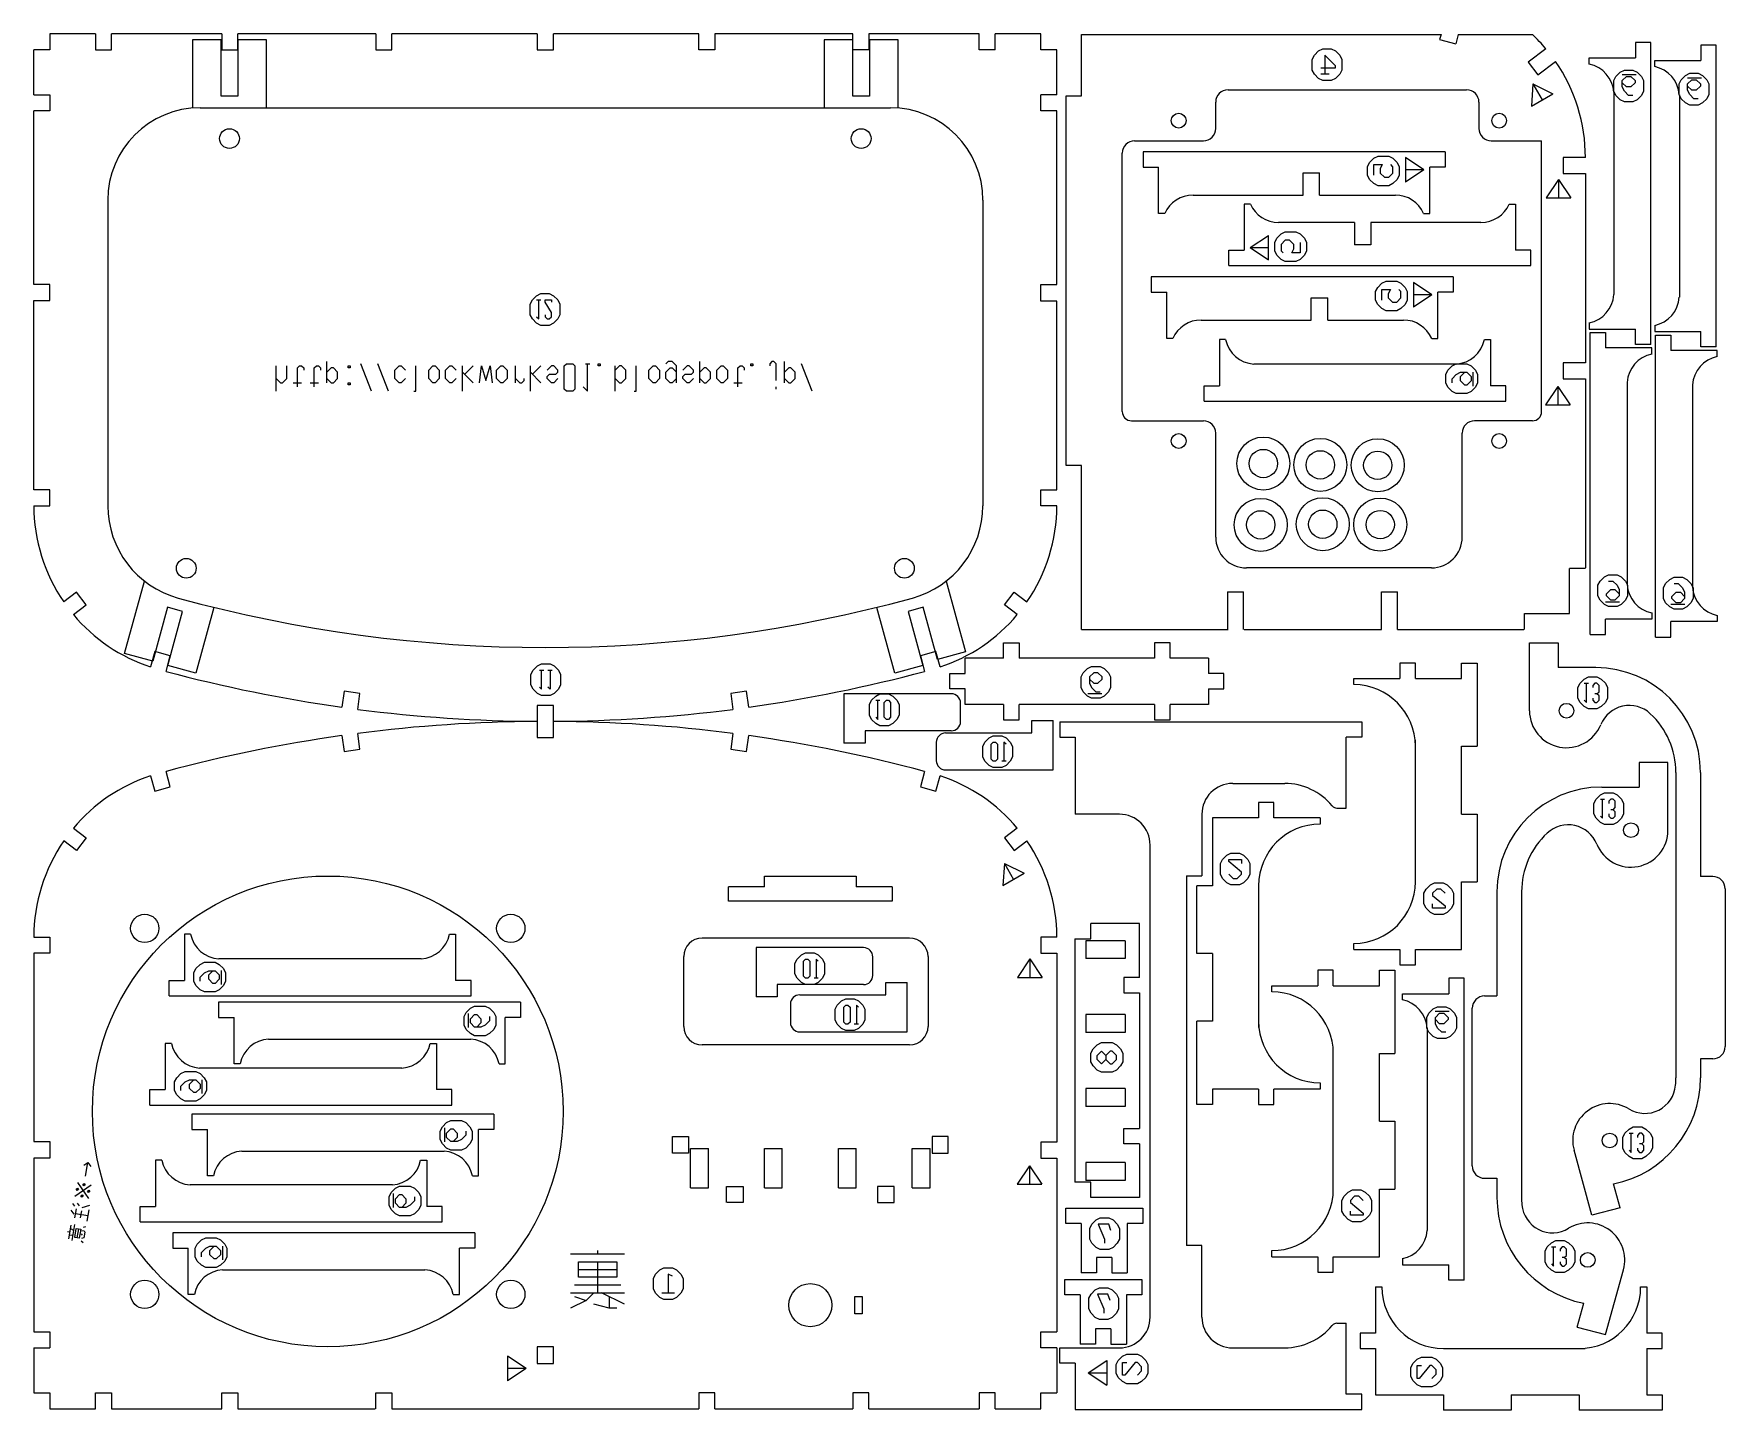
# Model space of a CAD drawing. Units: millimetres on the paper. Extents: x -208 to 66, y -148 to 76.
import ezdxf

# ---------------------------------------------------------------- set-up
doc = ezdxf.new("R2010")
doc.units = ezdxf.units.MM
doc.layers.add('1-3_1-3ﾚｲﾔ', color=3, linetype='Continuous', lineweight=25)
doc.layers.add('1-D', color=5, linetype='Continuous', lineweight=25)

msp = doc.modelspace()

# ---------------------------------------------------------------- linework, layer by layer
at = {"layer": '1-3_1-3ﾚｲﾔ'}
for p, q in [((-205.71, 75.784), (-205.71, 73.184)), ((-198.31, 75.784), (-205.71, 75.784)), ((-195.71, 73.184), (-195.71, 75.784)), ((-177.81, 75.784), (-195.71, 75.784)), ((-152.81, 75.784), (-175.21, 75.784)), ((-126.66, 75.784), (-150.21, 75.784)), ((-126.66, 75.784), (-126.66, 73.184)), ((-123.96, 73.184), (-123.96, 75.784)), ((-100.41, 75.784), (-123.96, 75.784)), ((-75.41, 75.784), (-97.81, 75.784)), ((-54.91, 75.784), (-72.81, 75.784)), ((-54.91, 73.184), (-54.91, 75.784)), ((-52.31, 73.184), (-52.31, 75.784)), ((-44.91, 75.784), (-52.31, 75.784)), ((19.805, 74.883), (22.408, 74.168)), ((22.828, 75.696), (22.408, 74.168)), ((22.828, 75.696), (34.851, 75.696)), ((54.084, 74.373), (51.584, 74.373)), ((51.584, 74.373), (51.584, 71.873)), ((54.084, 25.373), (54.084, 74.373)), ((-205.71, 73.184), (-208.31, 73.184)), ((-208.31, 65.884), (-208.31, 73.184)), ((-126.66, 73.184), (-123.96, 73.184)), ((-52.31, 73.184), (-54.91, 73.184)), ((-42.31, 65.884), (-42.31, 73.184)), ((37.047, 73.363), (34.181, 71.178)), ((44.084, 70.873), (44.084, 71.873)), ((44.084, 71.873), (51.584, 71.873)), ((54.703, 70.459), (54.703, 71.459)), ((54.703, 71.459), (62.203, 71.459)), ((64.703, 73.959), (62.203, 73.959)), ((62.203, 73.959), (62.203, 71.459)), ((64.703, 24.959), (64.703, 73.959)), ((34.181, 71.178), (35.757, 69.11)), ((35.757, 69.11), (38.619, 71.293)), ((-208.31, 65.884), (-205.71, 65.884)), ((-42.31, 65.884), (-44.91, 65.884)), ((-14.535, 66.696), (24.186, 66.696)), ((48.084, 66.291), (48.084, 33.456)), ((58.703, 65.877), (58.703, 33.042)), ((-208.31, 35.084), (-208.31, 63.284)), ((-181.31, 63.784), (-69.31, 63.784)), ((-16.535, 60.418), (-16.535, 64.696)), ((26.186, 64.696), (26.186, 60.418)), ((-29.689, 58.418), (-18.535, 58.418)), ((28.186, 58.418), (36.361, 58.418)), ((36.361, 14.474), (36.361, 58.418)), ((-31.689, 14.474), (-31.689, 56.418)), ((20.708, 56.615), (-28.292, 56.615)), ((-28.292, 56.615), (-28.292, 54.115)), ((20.708, 56.615), (20.708, 54.115)), ((39.865, 55.696), (39.865, 53.096)), ((43.465, 55.696), (39.865, 55.696)), ((-28.292, 54.115), (-25.792, 54.115)), ((-25.792, 46.615), (-25.792, 54.115)), ((-2.363, 53.215), (0.337, 53.215)), ((0.337, 49.615), (0.337, 53.215)), ((20.708, 54.115), (18.208, 54.115)), ((18.208, 46.615), (18.208, 54.115)), ((39.865, 53.096), (43.465, 53.096)), ((43.465, 53.096), (43.465, 22.396)), ((0.337, 49.615), (12.625, 49.615)), ((-196.31, 48.784), (-196.31, -0.816)), ((-54.31, 48.784), (-54.31, -0.816)), ((-10.906, 48.159), (-11.906, 48.159)), ((-11.906, 48.159), (-11.906, 40.659)), ((31.094, 48.159), (32.094, 48.159)), ((32.094, 48.159), (32.094, 40.659)), ((-24.792, 46.615), (-25.792, 46.615)), ((5.965, 45.159), (-6.323, 45.159)), ((5.965, 45.159), (5.965, 41.559)), ((17.208, 46.615), (18.208, 46.615)), ((8.665, 41.559), (5.965, 41.559)), ((-14.406, 38.159), (-14.406, 40.659)), ((-14.406, 40.659), (-11.906, 40.659)), ((34.594, 40.659), (32.094, 40.659)), ((34.594, 38.159), (34.594, 40.659)), ((22.016, 36.335), (-26.984, 36.335)), ((-26.984, 36.335), (-26.984, 33.835)), ((-14.406, 38.159), (34.594, 38.159)), ((22.016, 36.335), (22.016, 33.835)), ((-205.71, 35.084), (-208.31, 35.084)), ((-205.71, 32.484), (-205.71, 35.084)), ((-44.91, 35.084), (-42.31, 35.084)), ((-44.91, 32.384), (-44.91, 35.084)), ((-26.984, 33.835), (-24.484, 33.835)), ((-24.484, 26.335), (-24.484, 33.835)), ((-1.055, 32.935), (1.645, 32.935)), ((1.645, 29.335), (1.645, 32.935)), ((22.016, 33.835), (19.516, 33.835)), ((19.516, 26.335), (19.516, 33.835)), ((-208.31, 32.484), (-205.71, 32.484)), ((-208.31, 1.784), (-208.31, 32.484)), ((-42.31, 32.384), (-44.91, 32.384)), ((-42.31, 1.784), (-42.31, 32.384)), ((1.645, 29.335), (13.933, 29.335)), ((44.084, 28.873), (44.084, 27.873)), ((44.084, 27.873), (51.584, 27.873)), ((51.584, 25.373), (51.584, 27.873)), ((54.703, 28.459), (54.703, 27.459)), ((54.703, 27.459), (62.203, 27.459)), ((62.203, 24.959), (62.203, 27.459)), ((-23.484, 26.335), (-24.484, 26.335)), ((-14.927, 26.172), (-15.927, 26.172)), ((-15.927, 26.172), (-15.927, 18.672)), ((18.516, 26.335), (19.516, 26.335)), ((27.073, 26.172), (28.073, 26.172)), ((28.073, 26.172), (28.073, 18.672)), ((44.218, -21.701), (44.218, 27.299)), ((44.218, 27.299), (46.718, 27.299)), ((46.718, 27.299), (46.718, 24.799)), ((54.218, 24.799), (46.718, 24.799)), ((54.084, 25.373), (51.584, 25.373)), ((54.218, 23.799), (54.218, 24.799)), ((54.836, -22.115), (54.836, 26.885)), ((54.836, 26.885), (57.336, 26.885)), ((57.336, 26.885), (57.336, 24.385)), ((64.703, 24.959), (62.203, 24.959)), ((22.491, 22.172), (-10.344, 22.172)), ((39.865, 22.396), (39.865, 19.796)), ((43.465, 22.396), (39.865, 22.396)), ((64.836, 24.385), (57.336, 24.385)), ((64.836, 23.385), (64.836, 24.385)), ((50.218, 19.217), (50.218, -13.618)), ((-18.427, 16.172), (-18.427, 18.672)), ((-18.427, 18.672), (-15.927, 18.672)), ((30.573, 18.672), (28.073, 18.672)), ((30.573, 16.172), (30.573, 18.672)), ((60.836, 18.803), (60.836, -14.032)), ((-18.427, 16.172), (30.573, 16.172)), ((-30.189, 12.974), (-18.535, 12.974)), ((34.861, 12.974), (25.465, 12.974)), ((-16.535, -5.904), (-16.535, 10.974)), ((23.465, -5.904), (23.465, 10.974)), ((-38.285, -20.904), (-38.285, 5.696)), ((-205.71, 1.784), (-208.31, 1.784)), ((-205.71, -0.816), (-205.71, 1.784)), ((-44.91, 1.784), (-42.31, 1.784)), ((-208.31, -0.816), (-205.71, -0.816)), ((18.465, -10.904), (-11.535, -10.904)), ((43.465, -11.004), (40.865, -11.004)), ((-201.398, -14.838), (-203.464, -16.413)), ((-49.221, -14.838), (-47.155, -16.413)), ((-14.635, -14.804), (-14.635, -20.904)), ((-14.635, -14.804), (-12.035, -14.804)), ((-12.035, -20.904), (-12.035, -14.804)), ((12.965, -20.904), (12.965, -14.804)), ((33.565, -20.904), (33.565, -18.304)), ((46.718, -21.701), (46.718, -19.201)), ((54.218, -19.201), (46.718, -19.201)), ((54.218, -18.201), (54.218, -19.201)), ((64.836, -18.615), (64.836, -19.615)), ((-38.285, -20.904), (-14.535, -20.904)), ((-11.935, -20.904), (10.365, -20.904)), ((12.965, -20.904), (33.465, -20.904)), ((44.218, -21.701), (46.718, -21.701)), ((57.336, -22.115), (57.336, -19.615)), ((64.836, -19.615), (57.336, -19.615)), ((-188.674, -24.465), (-189.362, -26.972)), ((-61.945, -24.465), (-64.445, -25.181)), ((-61.258, -26.972), (-61.945, -24.465)), ((-50.94, -25.552), (-50.94, -23.052)), ((-23.94, -25.552), (-23.94, -23.052)), ((54.836, -22.115), (57.336, -22.115)), ((-64.445, -25.181), (-63.757, -27.689)), ((-50.94, -25.552), (-57.19, -25.552)), ((-57.19, -28.052), (-57.19, -25.552)), ((-26.44, -25.552), (-48.44, -25.552)), ((-17.69, -25.552), (-23.94, -25.552)), ((-17.69, -25.552), (-17.69, -28.052)), ((23.373, -26.348), (25.873, -26.348)), ((23.373, -28.848), (23.373, -26.348)), ((25.873, -26.348), (25.873, -39.848)), ((45.139, -27.087), (39.039, -27.087)), ((5.873, -29.848), (5.873, -28.848)), ((5.873, -28.848), (13.373, -28.848)), ((15.873, -28.848), (23.373, -28.848)), ((-157.963, -30.933), (-158.31, -33.509)), ((-92.656, -30.933), (-95.233, -31.28)), ((-95.233, -31.28), (-94.886, -33.857)), ((-92.309, -33.509), (-92.656, -30.933)), ((-57.935, -35.832), (-57.935, -32.832)), ((-57.19, -33.052), (-57.19, -30.552)), ((-17.69, -30.552), (-17.69, -33.052)), ((-123.96, -33.213), (-126.66, -33.213)), ((-50.94, -33.052), (-57.19, -33.052)), ((-26.44, -33.052), (-48.44, -33.052)), ((-17.69, -33.052), (-23.94, -33.052)), ((-158.31, -38.117), (-157.963, -40.693)), ((-94.886, -37.769), (-95.233, -40.346)), ((-92.656, -40.693), (-92.309, -38.117)), ((-46.368, -35.69), (-42.918, -35.69)), ((-41.838, -35.885), (7.162, -35.885)), ((-41.838, -35.885), (-41.838, -38.385)), ((4.662, -49.885), (4.662, -38.385)), ((-95.233, -40.346), (-92.656, -40.693)), ((-73.435, -39.332), (-76.885, -39.332)), ((-61.868, -39.19), (-61.868, -42.19)), ((15.873, -61.848), (15.873, -38.848)), ((23.373, -39.848), (25.873, -39.848)), ((23.373, -50.848), (23.373, -39.848)), ((-189.362, -44.654), (-188.674, -47.161)), ((-63.757, -43.937), (-64.445, -46.445)), ((-64.445, -46.445), (-61.945, -47.161)), ((-61.945, -47.161), (-61.258, -44.654)), ((-13.767, -45.885), (-5.338, -45.885)), ((46.103, -46.466), (52.203, -46.466)), ((58.139, -44.087), (58.139, -93.687)), ((62.139, -44.087), (62.139, -60.987)), ((-9.572, -48.984), (-9.572, -51.484)), ((-32.167, -50.885), (-39.338, -50.885)), ((-18.767, -50.885), (-18.767, -60.885)), ((-9.572, -51.484), (-17.072, -51.484)), ((-17.072, -51.484), (-17.072, -62.484)), ((0.428, -51.484), (-7.072, -51.484)), ((0.428, -51.484), (0.428, -52.484)), ((3.148, -49.885), (4.662, -49.885)), ((23.373, -50.848), (25.873, -50.848)), ((25.873, -50.848), (25.873, -61.848)), ((-201.892, -53.142), (-199.822, -54.72)), ((-199.822, -54.72), (-201.398, -56.788)), ((-48.728, -53.142), (-50.798, -54.72)), ((-50.798, -54.72), (-49.221, -56.788)), ((-201.398, -56.788), (-203.464, -55.212)), ((-49.221, -56.788), (-47.155, -55.212)), ((-27.167, -132.485), (-27.167, -55.885)), ((-95.57, -64.969), (-95.57, -62.649)), ((-89.77, -62.649), (-95.57, -62.649)), ((-89.77, -60.949), (-74.85, -60.949)), ((-89.77, -62.649), (-89.77, -60.949)), ((-74.85, -60.949), (-74.85, -62.649)), ((-69.05, -62.649), (-74.85, -62.649)), ((-21.267, -60.885), (-21.267, -120.885)), ((-21.267, -60.885), (-18.767, -60.885)), ((-17.072, -62.484), (-19.572, -62.484)), ((-19.572, -73.484), (-19.572, -62.484)), ((-9.572, -62.484), (-9.572, -85.484)), ((23.373, -61.848), (25.873, -61.848)), ((23.373, -72.848), (23.373, -61.848)), ((64.139, -60.987), (62.139, -60.987)), ((66.139, -62.987), (66.139, -88.587)), ((29.103, -63.466), (29.103, -80.366)), ((33.103, -63.466), (33.103, -113.066)), ((-28.916, -68.611), (-36.816, -68.611)), ((-28.916, -77.361), (-28.916, -68.611)), ((-182.868, -70.368), (-183.868, -70.368)), ((-183.868, -70.368), (-183.868, -77.868)), ((-140.868, -70.368), (-139.868, -70.368)), ((-139.868, -70.368), (-139.868, -77.868)), ((-66.208, -70.983), (-99.858, -70.983)), ((-39.416, -71.111), (-39.416, -110.611)), ((-208.31, -73.409), (-208.31, -104.009)), ((-205.71, -73.409), (-208.31, -73.409)), ((-102.858, -85.314), (-102.858, -73.983)), ((-72.173, -77.032), (-72.173, -74.032)), ((-63.208, -73.983), (-63.208, -85.314)), ((-44.91, -73.409), (-42.31, -73.409)), ((-37.616, -71.411), (-37.616, -74.311)), ((-31.216, -71.411), (-37.616, -71.411)), ((-31.216, -71.411), (-31.216, -74.311)), ((-17.072, -73.484), (-19.572, -73.484)), ((-17.072, -73.484), (-17.072, -84.484)), ((5.873, -72.848), (5.873, -71.848)), ((5.873, -72.848), (13.373, -72.848)), ((15.873, -75.348), (15.873, -72.848)), ((15.873, -72.848), (23.373, -72.848)), ((-145.451, -74.368), (-178.286, -74.368)), ((-31.216, -74.311), (-37.616, -74.311)), ((10.056, -76.209), (12.556, -76.209)), ((10.056, -78.709), (10.056, -76.209)), ((12.556, -76.209), (12.556, -89.709)), ((-186.368, -80.368), (-186.368, -77.868)), ((-186.368, -77.868), (-183.868, -77.868)), ((-137.368, -77.868), (-139.868, -77.868)), ((-137.368, -80.368), (-137.368, -77.868)), ((-70.031, -78.202), (-66.581, -78.202)), ((-31.416, -77.361), (-31.416, -79.861)), ((-28.916, -77.361), (-31.416, -77.361)), ((-7.444, -79.709), (-7.444, -78.709)), ((-7.444, -78.709), (0.056, -78.709)), ((2.556, -78.709), (10.056, -78.709)), ((23.779, -77.511), (21.279, -77.511)), ((21.279, -77.511), (21.279, -80.011)), ((23.779, -126.511), (23.779, -77.511)), ((-186.368, -80.368), (-137.368, -80.368)), ((-129.324, -81.366), (-178.324, -81.366)), ((-178.324, -81.366), (-178.324, -83.866)), ((-129.324, -81.366), (-129.324, -83.866)), ((-87.673, -80.532), (-91.124, -80.532)), ((-85.531, -81.702), (-85.531, -84.702)), ((-31.416, -79.861), (-28.916, -79.861)), ((-28.916, -79.861), (-28.916, -101.861)), ((13.779, -81.011), (13.779, -80.011)), ((13.779, -80.011), (21.279, -80.011)), ((27.103, -80.366), (29.103, -80.366)), ((-178.324, -83.866), (-175.824, -83.866)), ((-175.824, -91.366), (-175.824, -83.866)), ((-129.324, -83.866), (-131.824, -83.866)), ((-131.824, -91.366), (-131.824, -83.866)), ((-31.216, -83.411), (-31.216, -86.311)), ((-17.072, -84.484), (-19.572, -84.484)), ((-19.572, -97.984), (-19.572, -84.484)), ((25.103, -107.966), (25.103, -82.366)), ((-170.241, -87.366), (-137.406, -87.366)), ((-31.216, -86.311), (-37.616, -86.311)), ((17.779, -85.594), (17.779, -118.429)), ((-185.99, -88.081), (-186.99, -88.081)), ((-186.99, -88.081), (-186.99, -95.581)), ((-143.99, -88.081), (-142.99, -88.081)), ((-142.99, -88.081), (-142.99, -95.581)), ((-66.208, -88.314), (-99.858, -88.314)), ((2.556, -111.709), (2.556, -88.709)), ((10.056, -89.709), (12.556, -89.709)), ((10.056, -100.709), (10.056, -89.709)), ((-148.573, -92.081), (-181.408, -92.081)), ((-174.824, -91.366), (-175.824, -91.366)), ((-132.824, -91.366), (-131.824, -91.366)), ((-189.49, -98.081), (-189.49, -95.581)), ((-189.49, -95.581), (-186.99, -95.581)), ((-140.49, -95.581), (-142.99, -95.581)), ((-140.49, -98.081), (-140.49, -95.581)), ((-31.216, -95.411), (-31.216, -98.311)), ((-9.572, -95.484), (-17.072, -95.484)), ((-17.072, -95.484), (-17.072, -97.984)), ((0.428, -95.484), (-7.072, -95.484)), ((0.428, -94.484), (0.428, -95.484)), ((-189.49, -98.081), (-140.49, -98.081)), ((-31.216, -98.311), (-37.616, -98.311)), ((-17.072, -97.984), (-19.572, -97.984)), ((-133.655, -99.551), (-182.655, -99.551)), ((-182.655, -99.551), (-182.655, -102.051)), ((-133.655, -99.551), (-133.655, -102.051)), ((10.056, -100.709), (12.556, -100.709)), ((12.556, -100.709), (12.556, -111.709)), ((-208.31, -104.009), (-205.71, -104.009)), ((-205.71, -104.009), (-205.71, -106.709)), ((-182.655, -102.051), (-180.155, -102.051)), ((-180.155, -109.551), (-180.155, -102.051)), ((-133.655, -102.051), (-136.155, -102.051)), ((-136.155, -109.551), (-136.155, -102.051)), ((-104.66, -105.909), (-104.66, -103.209)), ((-59.96, -105.909), (-59.96, -103.209)), ((-31.416, -104.361), (-31.416, -101.861)), ((-31.416, -101.861), (-28.916, -101.861)), ((-205.71, -106.709), (-208.31, -106.709)), ((-187.543, -107.032), (-188.543, -107.032)), ((-188.543, -107.032), (-188.543, -114.532)), ((-174.573, -105.551), (-141.738, -105.551)), ((-145.543, -107.032), (-144.543, -107.032)), ((-144.543, -107.032), (-144.543, -114.532)), ((-101.76, -105.109), (-98.86, -105.109)), ((-101.76, -111.509), (-101.76, -105.109)), ((-98.86, -111.509), (-98.86, -105.109)), ((-86.86, -111.509), (-86.86, -105.109)), ((-74.86, -111.509), (-74.86, -105.109)), ((-62.86, -111.509), (-62.86, -105.109)), ((-44.91, -106.709), (-42.31, -106.709)), ((-42.31, -106.709), (-42.31, -134.909)), ((-28.916, -104.361), (-31.416, -104.361)), ((-28.916, -104.361), (-28.916, -113.111)), ((-179.155, -109.551), (-180.155, -109.551)), ((-137.155, -109.551), (-136.155, -109.551)), ((-31.216, -107.411), (-31.216, -110.311)), ((-150.126, -111.032), (-182.961, -111.032)), ((-101.76, -111.509), (-98.86, -111.509)), ((-89.76, -111.509), (-86.86, -111.509)), ((-77.76, -111.509), (-74.86, -111.509)), ((-71.41, -111.309), (-71.41, -113.909)), ((-68.71, -111.309), (-71.41, -111.309)), ((-68.71, -113.909), (-68.71, -111.309)), ((-65.76, -111.509), (-62.86, -111.509)), ((-36.816, -110.611), (-39.416, -110.611)), ((-31.216, -110.311), (-37.616, -110.311)), ((-36.816, -113.111), (-36.816, -110.611)), ((10.056, -111.709), (12.556, -111.709)), ((10.056, -122.709), (10.056, -111.709)), ((49.094, -114.775), (48.025, -110.877)), ((-191.043, -117.032), (-191.043, -114.532)), ((-191.043, -114.532), (-188.543, -114.532)), ((-142.043, -114.532), (-144.543, -114.532)), ((-142.043, -117.032), (-142.043, -114.532)), ((-93.21, -113.909), (-95.81, -113.909)), ((-71.41, -113.909), (-68.71, -113.909)), ((-28.916, -113.111), (-36.816, -113.111)), ((-191.043, -117.032), (-142.043, -117.032)), ((-38.376, -117.304), (-38.376, -125.304)), ((-136.762, -118.813), (-185.762, -118.813)), ((-185.762, -118.813), (-185.762, -121.313)), ((-136.762, -118.813), (-136.762, -121.313)), ((-185.762, -121.313), (-183.262, -121.313)), ((-183.262, -128.813), (-183.262, -121.313)), ((-136.762, -121.313), (-139.262, -121.313)), ((-139.262, -128.813), (-139.262, -121.313)), ((-18.767, -120.885), (-21.267, -120.885)), ((-18.767, -132.485), (-18.767, -120.885)), ((-7.444, -122.709), (-7.444, -121.709)), ((-7.444, -122.709), (0.056, -122.709)), ((2.556, -125.209), (2.556, -122.709)), ((2.556, -122.709), (10.056, -122.709)), ((13.779, -123.011), (13.779, -124.011)), ((-177.679, -124.813), (-144.845, -124.813)), ((13.779, -124.011), (21.279, -124.011)), ((21.279, -126.511), (21.279, -124.011)), ((-182.262, -128.813), (-183.262, -128.813)), ((-140.262, -128.813), (-139.262, -128.813)), ((-38.528, -128.9), (-38.528, -136.9)), ((9.425, -127.605), (10.425, -127.605)), ((9.425, -127.605), (9.425, -135.105)), ((23.779, -126.511), (21.279, -126.511)), ((52.425, -127.605), (53.425, -127.605)), ((53.425, -127.605), (53.425, -135.105)), ((42.148, -134.155), (43.217, -130.257)), ((3.148, -133.485), (4.662, -133.485)), ((4.662, -144.985), (4.662, -133.485)), ((-205.71, -134.909), (-205.71, -137.509)), ((-44.91, -134.909), (-42.31, -134.909)), ((-44.91, -137.509), (-44.91, -134.909)), ((-208.31, -137.509), (-205.71, -137.509)), ((-208.31, -137.509), (-208.31, -144.809)), ((-126.66, -137.309), (-126.66, -140.009)), ((-123.96, -137.309), (-126.66, -137.309)), ((-123.96, -140.009), (-123.96, -137.309)), ((-42.31, -137.509), (-44.91, -137.509)), ((-42.31, -137.509), (-42.31, -144.809)), ((-41.838, -137.485), (-32.167, -137.485)), ((-41.838, -139.985), (-41.838, -137.485)), ((-13.767, -137.485), (-5.338, -137.485)), ((6.925, -137.605), (9.425, -137.605)), ((9.425, -137.605), (9.425, -145.105)), ((20.425, -137.605), (43.425, -137.605)), ((53.425, -137.605), (53.425, -145.105)), ((-126.66, -140.009), (-123.96, -140.009)), ((-39.338, -139.985), (-41.838, -139.985)), ((-39.338, -139.985), (-39.338, -147.485)), ((-198.31, -144.809), (-195.71, -144.809)), ((-195.71, -144.809), (-195.71, -147.409)), ((-97.81, -147.409), (-97.81, -144.809)), ((-72.81, -147.409), (-72.81, -144.809)), ((-54.91, -144.809), (-54.91, -147.409)), ((-52.31, -144.809), (-54.91, -144.809)), ((-52.31, -147.409), (-52.31, -144.809)), ((-44.91, -144.809), (-42.31, -144.809)), ((-44.91, -147.409), (-44.91, -144.809)), ((7.162, -144.985), (4.662, -144.985)), ((9.425, -145.105), (20.425, -145.105)), ((20.425, -145.105), (20.425, -147.605)), ((31.425, -145.105), (31.425, -147.605)), ((31.425, -145.105), (42.425, -145.105)), ((42.425, -145.105), (42.425, -147.605)), ((53.425, -145.105), (55.925, -145.105)), ((55.925, -145.105), (55.925, -147.605)), ((-175.21, -147.409), (-152.91, -147.409)), ((-150.21, -147.409), (-100.41, -147.409)), ((-97.81, -147.409), (-75.41, -147.409)), ((-72.81, -147.409), (-54.91, -147.409)), ((-52.31, -147.409), (-44.91, -147.409)), ((31.425, -147.605), (20.425, -147.605)), ((55.925, -147.605), (42.425, -147.605))]:
    msp.add_line(p, q, dxfattribs=at)
for points in [[(-198.31, 75.784), (-198.31, 73.184), (-195.71, 73.184)], [(-177.81, 75.784), (-177.81, 73.184), (-175.21, 73.184), (-175.21, 75.784)], [(-152.81, 75.784), (-152.81, 73.184), (-150.21, 73.184), (-150.21, 75.784)], [(-97.81, 75.784), (-97.81, 73.184), (-100.41, 73.184), (-100.41, 75.784)], [(-72.81, 75.784), (-72.81, 73.184), (-75.41, 73.184), (-75.41, 75.784)], [(-42.31, 73.184), (-44.91, 73.184), (-44.91, 75.784)], [(-38.285, 5.696), (-40.785, 5.696), (-40.785, 65.696), (-38.285, 65.696), (-38.285, 75.696)], [(-38.285, 75.696), (20.028, 75.696), (19.805, 74.883)], [(-205.71, 65.884), (-205.71, 63.284), (-208.31, 63.284)], [(-42.31, 35.084), (-42.31, 63.284), (-44.91, 63.284), (-44.91, 65.884)], [(-20.21, 49.615), (-2.363, 49.615), (-2.363, 53.215)], [(26.512, 45.159), (8.665, 45.159), (8.665, 41.559)], [(-18.901, 29.335), (-1.055, 29.335), (-1.055, 32.935)], [(39.865, 19.796), (43.465, 19.796), (43.465, -10.904)], [(-42.31, -0.816), (-44.91, -0.816), (-44.91, 1.784)], [(33.565, -18.304), (40.865, -18.304), (40.865, -11.004)], [(-201.892, -18.484), (-199.822, -16.905), (-201.398, -14.838)], [(-48.728, -18.484), (-50.798, -16.905), (-49.221, -14.838)], [(10.365, -20.904), (10.365, -14.804), (12.965, -14.804)], [(-186.862, -27.689), (-186.174, -25.181), (-188.674, -24.465)], [(-50.94, -23.052), (-48.44, -23.052), (-48.44, -25.552)], [(-23.94, -23.052), (-26.44, -23.052), (-26.44, -25.552)], [(34.389, -34.087), (34.389, -23.087), (39.039, -23.087), (39.039, -27.087)], [(15.873, -28.848), (15.873, -26.348), (13.373, -26.348), (13.373, -28.848)], [(-57.19, -30.552), (-59.69, -30.552), (-59.69, -28.052), (-57.19, -28.052)], [(-17.69, -30.552), (-15.19, -30.552), (-15.19, -28.052), (-17.69, -28.052)], [(-155.733, -33.857), (-155.386, -31.28), (-157.963, -30.933)], [(-59.435, -31.332), (-76.885, -31.332), (-76.885, -39.332)], [(-126.66, -33.213), (-126.66, -38.413), (-123.96, -38.413), (-123.96, -33.213)], [(-50.94, -33.052), (-50.94, -35.552), (-48.44, -35.552), (-48.44, -33.052)], [(-26.44, -33.052), (-26.44, -35.552), (-23.94, -35.552), (-23.94, -33.052)], [(-157.963, -40.693), (-155.386, -40.346), (-155.733, -37.769)], [(-59.435, -37.332), (-73.435, -37.332), (-73.435, -39.332)], [(-60.368, -43.69), (-42.918, -43.69), (-42.918, -35.69)], [(-60.368, -37.69), (-46.368, -37.69), (-46.368, -35.69)], [(-41.838, -38.385), (-39.338, -38.385), (-39.338, -50.885)], [(7.162, -35.885), (7.162, -38.385), (4.662, -38.385)], [(56.853, -53.466), (56.853, -42.466), (52.203, -42.466), (52.203, -46.466)], [(-188.674, -47.161), (-186.174, -46.445), (-186.862, -43.937)], [(-7.072, -51.484), (-7.072, -48.984), (-9.572, -48.984)], [(-69.05, -62.649), (-69.05, -64.969), (-95.57, -64.969)], [(-39.416, -71.111), (-36.816, -71.111), (-36.816, -68.611)], [(-208.31, -70.809), (-205.71, -70.809), (-205.71, -73.409)], [(-42.31, -70.809), (-44.91, -70.809), (-44.91, -73.409)], [(-73.673, -72.532), (-91.124, -72.532), (-91.124, -80.532)], [(-42.31, -73.409), (-42.31, -104.109), (-44.91, -104.109), (-44.91, -106.709)], [(13.373, -72.848), (13.373, -75.348), (15.873, -75.348)], [(2.556, -78.709), (2.556, -76.209), (0.056, -76.209), (0.056, -78.709)], [(-73.673, -78.532), (-87.673, -78.532), (-87.673, -80.532)], [(-84.031, -86.202), (-66.581, -86.202), (-66.581, -78.202)], [(-84.031, -80.202), (-70.031, -80.202), (-70.031, -78.202)], [(-31.216, -83.411), (-37.616, -83.411), (-37.616, -86.311)], [(64.139, -90.587), (62.139, -90.587), (62.139, -93.687)], [(-31.216, -95.411), (-37.616, -95.411), (-37.616, -98.311)], [(-9.572, -95.484), (-9.572, -97.984), (-7.072, -97.984), (-7.072, -95.484)], [(-104.66, -103.209), (-102.06, -103.209), (-102.06, -105.909), (-104.66, -105.909)], [(-59.96, -103.209), (-62.56, -103.209), (-62.56, -105.909), (-59.96, -105.909)], [(-208.31, -106.709), (-208.31, -134.909), (-205.71, -134.909)], [(-89.76, -111.509), (-89.76, -105.109), (-86.86, -105.109)], [(-77.76, -111.509), (-77.76, -105.109), (-74.86, -105.109)], [(-65.76, -111.509), (-65.76, -105.109), (-62.86, -105.109)], [(49.094, -114.775), (44.504, -115.958), (41.613, -105.425)], [(-31.216, -107.411), (-37.616, -107.411), (-37.616, -110.311)], [(-95.91, -113.909), (-95.91, -111.309), (-93.21, -111.309), (-93.21, -113.909)], [(27.103, -109.966), (29.103, -109.966), (29.103, -113.066)], [(-40.876, -114.804), (-28.376, -114.804), (-28.376, -117.304), (-30.876, -117.304), (-30.876, -125.304)], [(-38.376, -117.304), (-40.876, -117.304), (-40.876, -114.804)], [(-33.376, -122.804), (-35.876, -122.804), (-35.876, -125.304), (-38.376, -125.304)], [(-33.376, -122.804), (-33.376, -125.304), (-30.876, -125.304)], [(0.056, -122.709), (0.056, -125.209), (2.556, -125.209)], [(42.148, -134.155), (46.738, -135.338), (49.629, -124.805)], [(-41.028, -126.4), (-28.528, -126.4), (-28.528, -128.9), (-31.028, -128.9), (-31.028, -136.9)], [(-38.528, -128.9), (-41.028, -128.9), (-41.028, -126.4)], [(-33.528, -134.4), (-36.028, -134.4), (-36.028, -136.9), (-38.528, -136.9)], [(-33.528, -134.4), (-33.528, -136.9), (-31.028, -136.9)], [(9.425, -135.105), (6.925, -135.105), (6.925, -137.605)], [(53.425, -137.605), (55.925, -137.605), (55.925, -135.105), (53.425, -135.105)], [(-208.31, -144.809), (-205.71, -144.809), (-205.71, -147.409)], [(-205.71, -147.409), (-198.31, -147.409), (-198.31, -144.809)], [(-195.71, -147.409), (-177.81, -147.409), (-177.81, -144.809), (-175.21, -144.809), (-175.21, -147.409)], [(-152.81, -147.409), (-152.81, -144.809), (-150.21, -144.809), (-150.21, -147.409)], [(-97.81, -144.809), (-100.41, -144.809), (-100.41, -147.409)], [(-72.81, -144.809), (-75.41, -144.809), (-75.41, -147.409)], [(-39.338, -147.485), (7.162, -147.485), (7.162, -144.985)]]:
    msp.add_lwpolyline(points, dxfattribs=at)
msp.add_lwpolyline([(-75.11, -129.159), (-73.91, -129.159), (-73.91, -131.959), (-75.11, -131.959)], close=True, dxfattribs=at)
for centre, radius in [((-176.56, 58.784), 1.6), ((-74.06, 58.784), 1.6), ((-22.535, 61.696), 1.2), ((29.465, 61.696), 1.2), ((-22.535, 9.696), 1.2), ((-8.801, 6.042), 4.3), ((-8.801, 6.042), 2.3), ((0.446, 5.823), 4.3), ((9.768, 5.757), 4.3), ((29.465, 9.696), 1.2), ((0.446, 5.823), 2.3), ((9.768, 5.757), 2.3), ((-9.224, -3.912), 4.3), ((0.845, -3.807), 4.3), ((10.167, -3.873), 4.3), ((-9.224, -3.912), 2.3), ((0.845, -3.807), 2.3), ((10.167, -3.873), 2.3), ((-183.569, -10.967), 1.6), ((-67.05, -10.967), 1.6), ((40.389, -34.087), 1.2), ((50.853, -53.466), 1.2), ((-160.61, -99.109), 38.2), ((-190.308, -69.411), 2.3), ((-130.911, -69.411), 2.3), ((47.399, -103.837), 1.2), ((43.843, -123.217), 1.2), ((-190.308, -128.808), 2.3), ((-130.911, -128.808), 2.3), ((-82.31, -130.559), 3.5)]:
    msp.add_circle(centre, radius, dxfattribs=at)
for centre, radius, start, end in [((15.939, 55.696), 27.526, 39.92951, 46.60103), ((15.939, 55.696), 27.526, 0, 34.51554), ((43.084, 65.974), 5, 3.62089, 78.46304), ((53.703, 65.56), 5, 3.62089, 78.46304), ((-14.535, 64.696), 2, 90, 180), ((24.186, 64.696), 2, 0, 90), ((-181.31, 48.784), 15, 90, 180), ((-69.31, 48.784), 15, 0, 90), ((-18.535, 60.418), 2, 270, 0), ((28.186, 60.418), 2, 180, 270), ((-29.689, 56.418), 2, 90, 180), ((-20.21, 44.615), 5, 90, 156.42182), ((12.625, 44.615), 5, 23.57818, 90), ((-6.323, 50.159), 5, 203.57818, 270), ((26.512, 50.159), 5, 270, 336.42182), ((43.084, 33.772), 5, 281.53696, 356.37911), ((53.703, 33.358), 5, 281.53696, 356.37911), ((-18.901, 24.335), 5, 90, 156.42182), ((13.933, 24.335), 5, 23.57818, 90), ((-10.028, 27.172), 5, 191.53696, 266.37911), ((22.174, 27.172), 5, 273.62089, 348.46304), ((55.218, 18.9), 5, 101.53696, 176.37911), ((65.836, 18.486), 5, 101.53696, 176.37911), ((-30.189, 14.474), 1.5, 180, 270), ((34.861, 14.474), 1.5, 270, 0), ((-18.535, 10.974), 2, 0, 90), ((25.465, 10.974), 2, 90, 180), ((-180.784, -0.816), 27.526, 180, 214.51554), ((-180.784, -0.816), 15.526, 180, 254.65343), ((-69.836, -0.816), 15.526, 285.34657, 0), ((-69.836, -0.816), 27.526, 325.48446, 360), ((-11.535, -5.904), 5, 180, 270), ((18.465, -5.904), 5, 270, 0), ((55.218, -13.302), 5, 183.62089, 258.46304), ((-125.31, 201.317), 225.133, 254.65343, 285.34657), ((65.836, -13.716), 5, 183.62089, 258.46304), ((-180.784, -0.816), 27.526, 219.92951, 251.84225), ((-69.836, -0.816), 27.526, 288.15775, 320.07049), ((45.139, -44.087), 17, 0, 90), ((-125.31, 201.317), 237.133, 254.95546, 262.00053), ((-125.31, 201.317), 237.133, 277.99947, 285.04454), ((5.873, -39.848), 10, 0, 90), ((-59.435, -32.832), 1.5, 0, 90), ((-125.31, 201.317), 237.133, 262.62874, 269.67381), ((-125.31, 201.317), 237.133, 270.32619, 277.37126), ((40.389, -34.087), 6, 180, 337.91013), ((50.582, -38.223), 5, 47.13148, 157.91013), ((45.139, -44.087), 13, 0, 47.13148), ((-125.31, -272.943), 237.133, 97.99947, 105.04454), ((-125.31, -272.943), 237.133, 90.32619, 97.37126), ((-125.31, -272.943), 237.133, 82.62874, 89.67381), ((-125.31, -272.943), 237.133, 74.95546, 82.00053), ((-60.368, -39.19), 1.5, 90, 180), ((-59.435, -35.832), 1.5, 270, 0), ((-60.368, -42.19), 1.5, 180, 270), ((-180.784, -70.809), 27.526, 108.15775, 140.07049), ((-69.836, -70.809), 27.526, 39.92951, 71.84225), ((-13.767, -50.885), 5, 90, 180), ((-5.338, -55.885), 10, 39.5212, 90), ((46.103, -63.466), 17, 90, 180), ((-32.167, -55.885), 5, 0, 90), ((3.148, -48.885), 1, 219.5212, 270), ((0.428, -62.484), 10, 90, 180), ((46.103, -63.466), 13, 132.86852, 180), ((40.66, -57.603), 5, 22.08987, 132.86852), ((50.853, -53.466), 6, 202.08987, 0), ((-180.784, -70.809), 27.526, 145.48446, 180), ((-69.836, -70.809), 27.526, 0, 34.51554), ((5.873, -61.848), 10, 270, 0), ((64.139, -62.987), 2, 0, 90), ((-177.969, -69.368), 5, 191.53696, 266.37911), ((-145.767, -69.368), 5, 273.62089, 348.46304), ((-99.858, -73.983), 3, 90, 180), ((-66.208, -73.983), 3, 0, 90), ((-73.673, -74.032), 1.5, 0, 90), ((-73.673, -77.032), 1.5, 270, 0), ((-84.031, -81.702), 1.5, 90, 180), ((-7.444, -89.709), 10, 0, 90), ((12.779, -85.91), 5, 3.62089, 78.46304), ((27.103, -82.366), 2, 90, 180), ((-84.031, -84.702), 1.5, 180, 270), ((0.428, -84.484), 10, 180, 270), ((-169.925, -92.366), 5, 93.62089, 168.46304), ((-137.723, -92.366), 5, 11.53696, 86.37911), ((-99.858, -85.314), 3, 180, 270), ((-66.208, -85.314), 3, 270, 0), ((-181.091, -87.081), 5, 191.53696, 266.37911), ((-148.889, -87.081), 5, 273.62089, 348.46304), ((64.139, -88.587), 2, 270, 0), ((44.613, -93.687), 17.526, 281.22382, 0), ((53.106, -94.434), 5, 238.74463, 354.97273), ((44.613, -93.687), 13.526, 354.97273, 0), ((47.399, -103.837), 6, 58.74463, 195.34657), ((-182.644, -106.032), 5, 191.53696, 266.37911), ((-174.256, -110.551), 5, 93.62089, 168.46304), ((-150.442, -106.032), 5, 273.62089, 348.46304), ((-142.054, -110.551), 5, 11.53696, 86.37911), ((27.103, -107.966), 2, 180, 270), ((-7.444, -111.709), 10, 270, 0), ((46.629, -113.066), 17.526, 180, 258.77618), ((46.629, -113.066), 13.526, 180, 185.02727), ((38.135, -113.814), 5, 185.02727, 301.25537), ((43.843, -123.217), 6, 344.65343, 121.25537), ((12.779, -118.112), 5, 281.53696, 356.37911), ((-177.363, -129.813), 5, 93.62089, 168.46304), ((-145.161, -129.813), 5, 11.53696, 86.37911), ((20.425, -127.605), 10, 180, 270), ((42.425, -127.605), 10, 270, 0), ((-32.167, -132.485), 5, 270, 0), ((-13.767, -132.485), 5, 180, 270), ((-5.338, -127.485), 10, 270, 320.4788), ((3.148, -134.485), 1, 90, 140.4788)]:
    msp.add_arc(centre, radius, start, end, dxfattribs=at)
at = {"layer": '1-D'}
for p, q in [((-182.56, 74.784), (-182.56, 63.731)), ((-177.91, 74.784), (-182.56, 74.784)), ((-177.91, 65.684), (-177.91, 74.784)), ((-175.21, 74.784), (-175.21, 65.684)), ((-170.56, 74.784), (-175.21, 74.784)), ((-170.56, 63.784), (-170.56, 74.784)), ((-80.06, 74.784), (-80.06, 63.784)), ((-75.41, 74.784), (-80.06, 74.784)), ((-75.41, 65.684), (-75.41, 74.784)), ((-72.71, 74.784), (-72.71, 65.684)), ((-68.06, 74.784), (-72.71, 74.784)), ((-68.06, 63.731), (-68.06, 74.784)), ((1.884, 69.22), (0.509, 69.22)), ((48.072, 68.186), (48.416, 68.873)), ((48.416, 68.873), (49.103, 69.561)), ((49.103, 69.561), (49.791, 69.905)), ((49.414, 69.178), (51.671, 69.178)), ((49.447, 68.186), (50.135, 68.873)), ((49.791, 69.905), (51.166, 69.905)), ((50.135, 68.873), (50.822, 68.873)), ((50.822, 68.873), (51.51, 68.186)), ((51.166, 69.905), (51.853, 69.561)), ((51.853, 69.561), (52.541, 68.873)), ((52.541, 68.873), (52.885, 68.186)), ((59.015, 68.341), (59.703, 69.028)), ((59.703, 69.028), (60.39, 69.372)), ((60.014, 68.645), (62.271, 68.645)), ((60.39, 69.372), (61.765, 69.372)), ((61.765, 69.372), (62.453, 69.028)), ((62.453, 69.028), (63.14, 68.341)), ((34.946, 67.649), (34.714, 64.051)), ((34.714, 64.051), (38.179, 66.051)), ((34.946, 67.649), (38.179, 66.051)), ((34.946, 67.649), (36.446, 65.051)), ((48.072, 66.467), (48.072, 68.186)), ((48.416, 65.78), (48.072, 66.467)), ((49.447, 67.155), (49.447, 68.186)), ((50.135, 67.155), (49.447, 67.842)), ((49.791, 66.467), (49.447, 67.155)), ((50.478, 65.78), (49.791, 66.467)), ((50.822, 67.155), (50.135, 67.155)), ((51.51, 67.842), (50.822, 67.155)), ((51.51, 68.186), (51.51, 67.842)), ((52.885, 66.467), (52.541, 65.78)), ((52.885, 68.186), (52.885, 66.467)), ((58.672, 67.653), (59.015, 68.341)), ((58.672, 65.934), (58.672, 67.653)), ((59.015, 65.247), (58.672, 65.934)), ((60.047, 67.653), (60.734, 68.341)), ((60.047, 66.622), (60.047, 67.653)), ((60.734, 66.622), (60.047, 67.309)), ((60.39, 65.934), (60.047, 66.622)), ((61.078, 65.247), (60.39, 65.934)), ((60.734, 68.341), (61.422, 68.341)), ((61.422, 66.622), (60.734, 66.622)), ((61.422, 68.341), (62.109, 67.653)), ((62.109, 67.309), (61.422, 66.622)), ((62.109, 67.653), (62.109, 67.309)), ((63.14, 68.341), (63.484, 67.653)), ((63.484, 65.934), (63.14, 65.247)), ((63.484, 67.653), (63.484, 65.934)), ((-175.21, 65.684), (-177.91, 65.684)), ((-72.71, 65.684), (-75.41, 65.684)), ((49.103, 65.092), (48.416, 65.78)), ((49.791, 64.748), (49.103, 65.092)), ((51.166, 64.748), (49.791, 64.748)), ((51.166, 65.78), (50.478, 65.78)), ((51.853, 65.092), (51.166, 64.748)), ((52.541, 65.78), (51.853, 65.092)), ((59.703, 64.559), (59.015, 65.247)), ((60.39, 64.216), (59.703, 64.559)), ((61.765, 64.216), (60.39, 64.216)), ((61.765, 65.247), (61.078, 65.247)), ((62.453, 64.559), (61.765, 64.216)), ((63.14, 65.247), (62.453, 64.559)), ((8.099, 54.218), (8.443, 54.906)), ((8.443, 54.906), (9.131, 55.593)), ((9.131, 55.593), (9.818, 55.937)), ((9.818, 55.937), (11.537, 55.937)), ((11.537, 55.937), (12.224, 55.593)), ((12.224, 55.593), (12.912, 54.906)), ((12.912, 54.906), (13.256, 54.218)), ((14.254, 55.697), (14.254, 51.697)), ((17.254, 53.697), (14.254, 55.697)), ((8.099, 52.843), (8.099, 54.218)), ((8.443, 52.156), (8.099, 52.843)), ((9.131, 51.468), (8.443, 52.156)), ((9.131, 54.562), (10.506, 54.562)), ((9.131, 52.843), (9.131, 54.562)), ((10.506, 54.562), (10.162, 53.875)), ((10.162, 53.875), (10.162, 53.187)), ((10.162, 53.187), (10.849, 52.5)), ((10.849, 52.5), (11.537, 52.5)), ((11.537, 52.5), (12.224, 53.187)), ((12.224, 54.218), (11.881, 54.562)), ((12.224, 53.187), (12.224, 54.218)), ((12.912, 52.156), (12.224, 51.468)), ((13.256, 52.843), (12.912, 52.156)), ((13.256, 54.218), (13.256, 52.843)), ((17.254, 53.697), (14.254, 51.697)), ((17.254, 53.697), (14.254, 53.697)), ((39.09, 52.15), (37.09, 49.15)), ((39.09, 52.15), (41.09, 49.15)), ((39.09, 52.15), (39.09, 49.15)), ((9.818, 51.125), (9.131, 51.468)), ((11.537, 51.125), (9.818, 51.125)), ((12.224, 51.468), (11.537, 51.125)), ((37.09, 49.15), (41.09, 49.15)), ((-10.951, 41.077), (-7.951, 43.077)), ((-7.951, 39.077), (-7.951, 43.077)), ((-6.954, 41.931), (-6.61, 42.618)), ((-6.954, 40.556), (-6.954, 41.931)), ((-6.61, 42.618), (-5.922, 43.306)), ((-5.922, 43.306), (-5.235, 43.649)), ((-5.235, 42.274), (-5.922, 41.587)), ((-5.922, 41.587), (-5.922, 40.556)), ((-5.235, 43.649), (-3.516, 43.649)), ((-4.547, 42.274), (-5.235, 42.274)), ((-3.86, 41.587), (-4.547, 42.274)), ((-3.86, 40.899), (-3.86, 41.587)), ((-3.516, 43.649), (-2.829, 43.306)), ((-2.829, 43.306), (-2.141, 42.618)), ((-2.829, 41.931), (-2.829, 40.212)), ((-2.141, 42.618), (-1.797, 41.931)), ((-1.797, 41.931), (-1.797, 40.556)), ((-10.951, 41.077), (-7.951, 39.077)), ((-10.951, 41.077), (-7.951, 41.077)), ((-6.61, 39.868), (-6.954, 40.556)), ((-5.922, 39.181), (-6.61, 39.868)), ((-5.922, 40.556), (-5.579, 40.212)), ((-5.235, 38.837), (-5.922, 39.181)), ((-3.516, 38.837), (-5.235, 38.837)), ((-4.204, 40.212), (-3.86, 40.899)), ((-2.829, 40.212), (-4.204, 40.212)), ((-2.829, 39.181), (-3.516, 38.837)), ((-2.141, 39.868), (-2.829, 39.181)), ((-1.797, 40.556), (-2.141, 39.868)), ((9.408, 33.939), (9.752, 34.626)), ((9.408, 32.564), (9.408, 33.939)), ((9.752, 34.626), (10.439, 35.314)), ((10.439, 35.314), (11.127, 35.657)), ((10.439, 34.282), (11.814, 34.282)), ((10.439, 32.564), (10.439, 34.282)), ((11.127, 35.657), (12.845, 35.657)), ((11.814, 34.282), (11.47, 33.595)), ((11.47, 33.595), (11.47, 32.907)), ((12.845, 35.657), (13.533, 35.314)), ((13.533, 33.939), (13.189, 34.282)), ((13.533, 35.314), (14.22, 34.626)), ((13.533, 32.907), (13.533, 33.939)), ((14.22, 34.626), (14.564, 33.939)), ((14.564, 33.939), (14.564, 32.564)), ((15.562, 35.418), (15.562, 31.418)), ((18.562, 33.418), (15.562, 35.418)), ((18.562, 33.418), (15.562, 31.418)), ((18.562, 33.418), (15.562, 33.418)), ((-126.732, 32.595), (-126.044, 32.595)), ((9.752, 31.876), (9.408, 32.564)), ((10.439, 31.189), (9.752, 31.876)), ((11.127, 30.845), (10.439, 31.189)), ((12.845, 30.845), (11.127, 30.845)), ((11.47, 32.907), (12.158, 32.22)), ((12.158, 32.22), (12.845, 32.22)), ((12.845, 32.22), (13.533, 32.907)), ((13.533, 31.189), (12.845, 30.845)), ((14.22, 31.876), (13.533, 31.189)), ((14.564, 32.564), (14.22, 31.876)), ((-160.738, 19.15), (-160.738, 22.587)), ((-153.52, 17.775), (-155.238, 22.243)), ((-150.77, 17.775), (-152.488, 22.243)), ((-118.801, 22.243), (-118.113, 22.243)), ((-100.238, 19.15), (-100.238, 22.587)), ((-86.488, 19.15), (-86.488, 22.587)), ((-82.02, 17.775), (-83.738, 22.243)), ((21.82, 21.875), (22.507, 22.218)), ((22.507, 22.218), (24.226, 22.218)), ((24.226, 22.218), (24.914, 21.875)), ((-168.988, 17.775), (-168.988, 21.9)), ((-138.738, 17.775), (-138.738, 21.9)), ((-137.02, 19.15), (-138.738, 20.868)), ((-138.395, 20.525), (-137.02, 21.9)), ((-130.145, 19.15), (-130.145, 21.9)), ((-127.738, 17.775), (-127.738, 21.9)), ((-126.02, 19.15), (-127.738, 20.868)), ((-127.395, 20.525), (-126.02, 21.9)), ((-113.988, 17.775), (-113.988, 21.9)), ((20.789, 20.5), (21.132, 21.187)), ((20.789, 19.125), (20.789, 20.5)), ((21.132, 21.187), (21.82, 21.875)), ((21.82, 19.812), (22.507, 20.5)), ((21.82, 19.125), (21.82, 19.812)), ((22.507, 20.5), (23.195, 20.843)), ((23.195, 20.156), (23.882, 20.843)), ((23.195, 20.843), (24.226, 20.843)), ((23.195, 19.468), (23.195, 20.156)), ((23.882, 18.781), (23.195, 19.468)), ((24.226, 20.843), (24.914, 20.156)), ((24.914, 19.468), (24.226, 18.781)), ((24.914, 21.875), (25.601, 21.187)), ((24.914, 20.156), (24.914, 19.468)), ((25.218, 20.876), (25.218, 18.619)), ((25.601, 21.187), (25.945, 20.5)), ((25.945, 20.5), (25.945, 19.125)), ((-166.238, 19.15), (-164.863, 19.15)), ((-163.488, 19.15), (-162.113, 19.15)), ((-94.738, 19.15), (-93.363, 19.15)), ((-87.863, 18.118), (-87.863, 18.462)), ((21.132, 18.437), (20.789, 19.125)), ((21.82, 17.75), (21.132, 18.437)), ((22.507, 17.406), (21.82, 17.75)), ((24.226, 17.406), (22.507, 17.406)), ((24.226, 18.781), (23.882, 18.781)), ((24.914, 17.75), (24.226, 17.406)), ((25.601, 18.437), (24.914, 17.75)), ((25.945, 19.125), (25.601, 18.437)), ((39.005, 18.56), (37.005, 15.56)), ((39.005, 18.56), (41.005, 15.56)), ((39.005, 18.56), (39.005, 15.56)), ((37.005, 15.56), (41.005, 15.56)), ((45.501, -13.726), (45.845, -13.039)), ((45.845, -13.039), (46.532, -12.351)), ((46.532, -12.351), (47.22, -12.008)), ((47.22, -12.008), (48.595, -12.008)), ((47.22, -13.039), (47.907, -13.039)), ((47.907, -13.039), (48.595, -13.726)), ((48.595, -12.008), (49.282, -12.351)), ((49.282, -12.351), (49.97, -13.039)), ((49.97, -13.039), (50.314, -13.726)), ((56.12, -14.14), (56.463, -13.453)), ((56.463, -13.453), (57.151, -12.765)), ((57.151, -12.765), (57.838, -12.421)), ((57.838, -12.421), (59.213, -12.421)), ((57.838, -13.453), (58.526, -13.453)), ((58.526, -13.453), (59.213, -14.14)), ((59.213, -12.421), (59.901, -12.765)), ((59.901, -12.765), (60.588, -13.453)), ((60.588, -13.453), (60.932, -14.14)), ((45.501, -15.445), (45.501, -13.726)), ((45.845, -16.133), (45.501, -15.445)), ((46.532, -16.82), (45.845, -16.133)), ((48.972, -16.437), (46.715, -16.437)), ((46.876, -15.101), (47.564, -14.414)), ((46.876, -15.445), (46.876, -15.101)), ((47.564, -16.133), (46.876, -15.445)), ((47.564, -14.414), (48.251, -14.414)), ((48.251, -16.133), (47.564, -16.133)), ((48.251, -14.414), (48.939, -15.101)), ((48.939, -15.445), (48.251, -16.133)), ((48.595, -13.726), (48.939, -14.414)), ((48.939, -14.414), (48.939, -15.445)), ((49.97, -16.133), (49.282, -16.82)), ((50.314, -15.445), (49.97, -16.133)), ((50.314, -13.726), (50.314, -15.445)), ((56.12, -15.859), (56.12, -14.14)), ((56.463, -16.546), (56.12, -15.859)), ((57.495, -15.515), (58.182, -14.828)), ((57.495, -15.859), (57.495, -15.515)), ((58.182, -16.546), (57.495, -15.859)), ((58.182, -14.828), (58.87, -14.828)), ((58.87, -14.828), (59.557, -15.515)), ((59.557, -15.859), (58.87, -16.546)), ((59.213, -14.14), (59.557, -14.828)), ((59.557, -14.828), (59.557, -15.859)), ((60.932, -15.859), (60.588, -16.546)), ((60.932, -14.14), (60.932, -15.859)), ((-184.18, -17.954), (-186.611, -17.288)), ((-64.009, -17.288), (-66.439, -17.954)), ((47.22, -17.164), (46.532, -16.82)), ((48.595, -17.164), (47.22, -17.164)), ((49.282, -16.82), (48.595, -17.164)), ((57.151, -17.234), (56.463, -16.546)), ((57.838, -17.578), (57.151, -17.234)), ((59.59, -16.851), (57.333, -16.851)), ((59.213, -17.578), (57.838, -17.578)), ((58.87, -16.546), (58.182, -16.546)), ((59.901, -17.234), (59.213, -17.578)), ((60.588, -16.546), (59.901, -17.234)), ((-126.262, -27.49), (-125.575, -27.49)), ((-124.887, -27.49), (-124.2, -27.49)), ((42.241, -30.313), (42.585, -29.625)), ((42.585, -29.625), (43.273, -28.938)), ((43.273, -28.938), (43.96, -28.594)), ((43.273, -29.625), (43.96, -29.625)), ((43.616, -32.719), (43.616, -29.625)), ((43.96, -28.594), (45.335, -28.594)), ((44.991, -29.625), (44.648, -29.969)), ((44.648, -29.969), (44.648, -30.313)), ((45.335, -29.625), (44.991, -29.625)), ((45.335, -28.594), (46.023, -28.938)), ((45.679, -29.969), (45.335, -29.625)), ((45.679, -31), (45.679, -29.969)), ((46.023, -28.938), (46.71, -29.625)), ((46.71, -29.625), (47.054, -30.313)), ((-71.692, -32.387), (-71.005, -32.387)), ((-35.023, -31.318), (-37.275, -31.318)), ((42.241, -32.031), (42.241, -30.313)), ((42.585, -32.719), (42.241, -32.031)), ((43.273, -33.406), (42.585, -32.719)), ((43.273, -32.375), (43.616, -32.719)), ((44.648, -32.031), (44.648, -32.375)), ((44.648, -32.375), (44.991, -32.719)), ((45.335, -31.344), (44.991, -31.344)), ((44.991, -32.719), (45.335, -32.719)), ((45.335, -31.344), (45.679, -31)), ((45.679, -31.688), (45.335, -31.344)), ((45.335, -32.719), (45.679, -32.375)), ((45.679, -32.375), (45.679, -31.688)), ((46.71, -32.719), (46.023, -33.406)), ((47.054, -32.031), (46.71, -32.719)), ((47.054, -30.313), (47.054, -32.031)), ((43.96, -33.75), (43.273, -33.406)), ((45.335, -33.75), (43.96, -33.75)), ((46.023, -33.406), (45.335, -33.75)), ((-50.553, -42.273), (-51.241, -42.273)), ((44.852, -49.113), (45.196, -48.425)), ((44.852, -50.832), (44.852, -49.113)), ((45.196, -48.425), (45.884, -47.738)), ((45.884, -47.738), (46.571, -47.394)), ((45.884, -48.425), (46.571, -48.425)), ((46.227, -51.519), (46.227, -48.425)), ((46.571, -47.394), (47.946, -47.394)), ((47.602, -48.425), (47.259, -48.769)), ((47.259, -48.769), (47.259, -49.113)), ((47.946, -48.425), (47.602, -48.425)), ((47.946, -47.394), (48.634, -47.738)), ((48.29, -48.769), (47.946, -48.425)), ((48.29, -49.8), (48.29, -48.769)), ((48.634, -47.738), (49.321, -48.425)), ((49.321, -48.425), (49.665, -49.113)), ((49.665, -49.113), (49.665, -50.832)), ((45.196, -51.519), (44.852, -50.832)), ((45.884, -52.207), (45.196, -51.519)), ((45.884, -51.175), (46.227, -51.519)), ((47.259, -50.832), (47.259, -51.175)), ((47.259, -51.175), (47.602, -51.519)), ((47.946, -50.144), (47.602, -50.144)), ((47.602, -51.519), (47.946, -51.519)), ((47.946, -50.144), (48.29, -49.8)), ((48.29, -50.488), (47.946, -50.144)), ((47.946, -51.519), (48.29, -51.175)), ((48.29, -51.175), (48.29, -50.488)), ((49.321, -51.519), (48.634, -52.207)), ((49.665, -50.832), (49.321, -51.519)), ((46.571, -52.55), (45.884, -52.207)), ((47.946, -52.55), (46.571, -52.55)), ((48.634, -52.207), (47.946, -52.55)), ((-50.828, -58.856), (-51.06, -62.454)), ((-50.828, -58.856), (-47.596, -60.454)), ((-50.828, -58.856), (-49.328, -61.454)), ((-51.06, -62.454), (-47.596, -60.454)), ((-182.343, -76.625), (-182, -75.938)), ((-182.343, -78), (-182.343, -76.625)), ((-182, -75.938), (-181.312, -75.25)), ((-181.312, -75.25), (-180.625, -74.906)), ((-181.312, -77.313), (-180.625, -76.625)), ((-180.625, -74.906), (-178.906, -74.906)), ((-180.625, -76.625), (-179.937, -76.281)), ((-179.937, -76.969), (-179.25, -76.281)), ((-179.937, -76.281), (-178.906, -76.281)), ((-178.906, -74.906), (-178.218, -75.25)), ((-178.906, -76.281), (-178.218, -76.969)), ((-178.218, -75.25), (-177.531, -75.938)), ((-177.914, -76.248), (-177.914, -78.505)), ((-177.531, -75.938), (-177.187, -76.625)), ((-177.187, -76.625), (-177.187, -78)), ((-46.684, -74.355), (-48.684, -77.355)), ((-46.684, -74.355), (-44.684, -77.355)), ((-46.684, -74.355), (-46.684, -77.355)), ((-182, -78.688), (-182.343, -78)), ((-181.312, -79.375), (-182, -78.688)), ((-181.312, -78), (-181.312, -77.313)), ((-180.625, -79.719), (-181.312, -79.375)), ((-179.937, -77.656), (-179.937, -76.969)), ((-179.25, -78.344), (-179.937, -77.656)), ((-178.906, -78.344), (-179.25, -78.344)), ((-178.218, -77.656), (-178.906, -78.344)), ((-178.218, -79.375), (-178.906, -79.719)), ((-178.218, -76.969), (-178.218, -77.656)), ((-177.531, -78.688), (-178.218, -79.375)), ((-177.187, -78), (-177.531, -78.688)), ((-81.018, -77.49), (-81.705, -77.49)), ((-48.684, -77.355), (-44.684, -77.355)), ((-178.906, -79.719), (-180.625, -79.719)), ((-137.474, -82.358), (-136.786, -82.014)), ((-136.786, -82.014), (-135.067, -82.014)), ((-135.067, -82.014), (-134.38, -82.358)), ((18.764, -82.483), (19.451, -82.14)), ((19.451, -82.14), (20.826, -82.14)), ((20.826, -82.14), (21.514, -82.483)), ((-138.505, -83.733), (-138.161, -83.046)), ((-138.505, -85.108), (-138.505, -83.733)), ((-138.161, -83.046), (-137.474, -82.358)), ((-137.778, -85.485), (-137.778, -83.228)), ((-137.474, -84.077), (-136.786, -83.389)), ((-137.474, -84.764), (-137.474, -84.077)), ((-136.786, -85.452), (-137.474, -84.764)), ((-136.786, -83.389), (-136.442, -83.389)), ((-136.442, -83.389), (-135.755, -84.077)), ((-135.755, -84.764), (-136.442, -85.452)), ((-135.755, -84.077), (-135.755, -84.764)), ((-134.38, -84.421), (-135.067, -85.108)), ((-134.38, -82.358), (-133.692, -83.046)), ((-134.38, -83.733), (-134.38, -84.421)), ((-133.692, -83.046), (-133.349, -83.733)), ((-133.349, -83.733), (-133.349, -85.108)), ((-74.494, -84.946), (-75.181, -84.946)), ((17.733, -83.858), (18.076, -83.171)), ((17.733, -85.577), (17.733, -83.858)), ((18.076, -83.171), (18.764, -82.483)), ((19.075, -82.866), (21.332, -82.866)), ((19.108, -83.858), (19.795, -83.171)), ((19.108, -84.89), (19.108, -83.858)), ((19.795, -84.89), (19.108, -84.202)), ((19.451, -85.577), (19.108, -84.89)), ((19.795, -83.171), (20.483, -83.171)), ((20.483, -84.89), (19.795, -84.89)), ((20.483, -83.171), (21.17, -83.858)), ((21.17, -84.202), (20.483, -84.89)), ((21.17, -83.858), (21.17, -84.202)), ((21.514, -82.483), (22.201, -83.171)), ((22.201, -83.171), (22.545, -83.858)), ((22.545, -83.858), (22.545, -85.577)), ((-138.161, -85.796), (-138.505, -85.108)), ((-137.474, -86.483), (-138.161, -85.796)), ((-136.786, -86.827), (-137.474, -86.483)), ((-135.755, -85.452), (-136.786, -85.452)), ((-135.067, -86.827), (-136.786, -86.827)), ((-135.067, -85.108), (-135.755, -85.452)), ((-134.38, -86.483), (-135.067, -86.827)), ((-133.692, -85.796), (-134.38, -86.483)), ((-133.349, -85.108), (-133.692, -85.796)), ((18.076, -86.265), (17.733, -85.577)), ((18.764, -86.952), (18.076, -86.265)), ((19.451, -87.296), (18.764, -86.952)), ((20.139, -86.265), (19.451, -85.577)), ((20.826, -87.296), (19.451, -87.296)), ((20.826, -86.265), (20.139, -86.265)), ((21.514, -86.952), (20.826, -87.296)), ((22.201, -86.265), (21.514, -86.952)), ((22.545, -85.577), (22.201, -86.265)), ((-185.121, -93.651), (-184.434, -92.964)), ((-184.434, -92.964), (-183.746, -92.62)), ((-183.746, -92.62), (-182.027, -92.62)), ((-182.027, -92.62), (-181.34, -92.964)), ((-181.34, -92.964), (-180.652, -93.651)), ((-185.465, -94.339), (-185.121, -93.651)), ((-185.465, -95.714), (-185.465, -94.339)), ((-185.121, -96.401), (-185.465, -95.714)), ((-184.434, -95.026), (-183.746, -94.339)), ((-184.434, -95.714), (-184.434, -95.026)), ((-183.746, -94.339), (-183.059, -93.995)), ((-183.059, -94.683), (-182.371, -93.995)), ((-183.059, -93.995), (-182.027, -93.995)), ((-183.059, -95.37), (-183.059, -94.683)), ((-182.371, -96.058), (-183.059, -95.37)), ((-182.027, -93.995), (-181.34, -94.683)), ((-181.34, -95.37), (-182.027, -96.058)), ((-181.34, -94.683), (-181.34, -95.37)), ((-181.035, -93.962), (-181.035, -96.219)), ((-180.652, -93.651), (-180.309, -94.339)), ((-180.309, -95.714), (-180.652, -96.401)), ((-180.309, -94.339), (-180.309, -95.714)), ((-184.434, -97.089), (-185.121, -96.401)), ((-183.746, -97.433), (-184.434, -97.089)), ((-182.027, -97.433), (-183.746, -97.433)), ((-182.027, -96.058), (-182.371, -96.058)), ((-181.34, -97.089), (-182.027, -97.433)), ((-180.652, -96.401), (-181.34, -97.089)), ((-142.011, -101.615), (-141.323, -100.928)), ((-141.323, -100.928), (-140.636, -100.584)), ((-140.636, -100.584), (-138.917, -100.584)), ((-138.917, -100.584), (-138.23, -100.928)), ((-138.23, -100.928), (-137.542, -101.615)), ((-142.355, -102.303), (-142.011, -101.615)), ((-142.355, -103.678), (-142.355, -102.303)), ((-142.011, -104.365), (-142.355, -103.678)), ((-141.628, -104.055), (-141.628, -101.798)), ((-141.323, -102.647), (-140.636, -101.959)), ((-141.323, -103.334), (-141.323, -102.647)), ((-140.636, -104.022), (-141.323, -103.334)), ((-140.636, -101.959), (-140.292, -101.959)), ((-139.605, -104.022), (-140.636, -104.022)), ((-140.292, -101.959), (-139.605, -102.647)), ((-139.605, -103.334), (-140.292, -104.022)), ((-139.605, -102.647), (-139.605, -103.334)), ((-138.917, -103.678), (-139.605, -104.022)), ((-138.23, -102.99), (-138.917, -103.678)), ((-138.23, -102.303), (-138.23, -102.99)), ((-137.542, -101.615), (-137.198, -102.303)), ((-137.198, -103.678), (-137.542, -104.365)), ((-137.198, -102.303), (-137.198, -103.678)), ((49.508, -103.351), (49.852, -102.664)), ((49.508, -105.07), (49.508, -103.351)), ((49.852, -102.664), (50.539, -101.976)), ((50.539, -101.976), (51.227, -101.632)), ((50.539, -102.664), (51.227, -102.664)), ((50.883, -105.757), (50.883, -102.664)), ((51.227, -101.632), (52.602, -101.632)), ((52.258, -102.664), (51.914, -103.007)), ((51.914, -103.007), (51.914, -103.351)), ((52.602, -102.664), (52.258, -102.664)), ((52.602, -101.632), (53.289, -101.976)), ((52.946, -103.007), (52.602, -102.664)), ((52.602, -104.382), (52.946, -104.039)), ((52.946, -104.039), (52.946, -103.007)), ((53.289, -101.976), (53.977, -102.664)), ((53.977, -102.664), (54.321, -103.351)), ((54.321, -103.351), (54.321, -105.07)), ((-141.323, -105.053), (-142.011, -104.365)), ((-140.636, -105.397), (-141.323, -105.053)), ((-138.917, -105.397), (-140.636, -105.397)), ((-138.23, -105.053), (-138.917, -105.397)), ((-137.542, -104.365), (-138.23, -105.053)), ((49.852, -105.757), (49.508, -105.07)), ((50.539, -106.445), (49.852, -105.757)), ((50.539, -105.414), (50.883, -105.757)), ((51.227, -106.789), (50.539, -106.445)), ((52.602, -106.789), (51.227, -106.789)), ((51.914, -105.07), (51.914, -105.414)), ((51.914, -105.414), (52.258, -105.757)), ((52.602, -104.382), (52.258, -104.382)), ((52.258, -105.757), (52.602, -105.757)), ((52.946, -104.726), (52.602, -104.382)), ((52.602, -105.757), (52.946, -105.414)), ((53.289, -106.445), (52.602, -106.789)), ((52.946, -105.414), (52.946, -104.726)), ((53.977, -105.757), (53.289, -106.445)), ((54.321, -105.07), (53.977, -105.757)), ((-199.923, -109.601), (-199.532, -107.385)), ((-46.77, -107.945), (-48.77, -110.945)), ((-46.77, -107.945), (-44.77, -110.945)), ((-46.77, -107.945), (-46.77, -110.945)), ((-201.638, -112.852), (-199.032, -111.027)), ((-201.443, -111.744), (-201.074, -111.809)), ((-201.226, -111.592), (-201.291, -111.962)), ((-201.248, -110.636), (-199.423, -113.243)), ((-200.357, -110.984), (-199.988, -111.049)), ((-200.14, -110.832), (-200.205, -111.201)), ((-199.597, -112.07), (-199.227, -112.135)), ((-199.379, -111.918), (-199.444, -112.287)), ((-150.669, -112.965), (-150.325, -112.277)), ((-150.325, -112.277), (-149.638, -111.59)), ((-149.942, -114.717), (-149.942, -112.46)), ((-149.638, -111.59), (-148.95, -111.246)), ((-148.95, -111.246), (-147.231, -111.246)), ((-147.231, -111.246), (-146.544, -111.59)), ((-146.544, -111.59), (-145.856, -112.277)), ((-145.856, -112.277), (-145.513, -112.965)), ((-48.77, -110.945), (-44.77, -110.945)), ((-201.779, -115.81), (-202.235, -115.159)), ((-202.04, -114.051), (-201.736, -114.485)), ((-201.432, -114.92), (-201.692, -116.397)), ((-201.269, -113.996), (-200.965, -114.431)), ((-200.736, -116.375), (-200.541, -115.267)), ((-200.683, -112.83), (-200.313, -112.895)), ((-200.465, -112.678), (-200.53, -113.048)), ((-200.443, -114.713), (-199.238, -114.354)), ((-199.368, -115.093), (-199.694, -116.94)), ((-150.669, -114.34), (-150.669, -112.965)), ((-150.325, -115.027), (-150.669, -114.34)), ((-149.638, -115.715), (-150.325, -115.027)), ((-149.638, -113.309), (-148.95, -112.621)), ((-149.638, -113.996), (-149.638, -113.309)), ((-148.95, -114.684), (-149.638, -113.996)), ((-148.95, -112.621), (-148.606, -112.621)), ((-147.919, -114.684), (-148.95, -114.684)), ((-148.606, -112.621), (-147.919, -113.309)), ((-147.919, -113.996), (-148.606, -114.684)), ((-147.919, -113.309), (-147.919, -113.996)), ((-147.231, -114.34), (-147.919, -114.684)), ((-146.544, -113.652), (-147.231, -114.34)), ((-146.544, -112.965), (-146.544, -113.652)), ((-145.856, -115.027), (-146.544, -115.715)), ((-145.513, -114.34), (-145.856, -115.027)), ((-145.513, -112.965), (-145.513, -114.34)), ((-202.279, -117.563), (-202.669, -119.778)), ((-201.692, -117.476), (-202.148, -120.061)), ((-201.562, -115.658), (-199.531, -116.016)), ((-200.247, -117.921), (-199.846, -117.801)), ((-148.95, -116.059), (-149.638, -115.715)), ((-147.231, -116.059), (-148.95, -116.059)), ((-146.544, -115.715), (-147.231, -116.059)), ((-202.843, -118.605), (-202.474, -118.671)), ((-202.572, -119.224), (-201.985, -119.138)), ((-202.376, -118.117), (-201.855, -118.399)), ((-201.051, -118.16), (-201.312, -119.637)), ((-200.638, -120.137), (-200.301, -120.386)), ((-200.627, -118.996), (-200.475, -119.213)), ((-182.139, -121.336), (-181.795, -120.648)), ((-181.795, -120.648), (-181.108, -119.961)), ((-181.108, -119.961), (-180.42, -119.617)), ((-180.42, -119.617), (-178.702, -119.617)), ((-178.702, -119.617), (-178.014, -119.961)), ((-178.014, -119.961), (-177.327, -120.648)), ((-177.327, -120.648), (-176.983, -121.336)), ((37.277, -121.112), (37.965, -120.425)), ((37.965, -120.425), (38.652, -120.081)), ((38.652, -120.081), (40.027, -120.081)), ((40.027, -120.081), (40.715, -120.425)), ((40.715, -120.425), (41.402, -121.112)), ((-182.139, -122.711), (-182.139, -121.336)), ((-181.795, -123.398), (-182.139, -122.711)), ((-181.108, -124.086), (-181.795, -123.398)), ((-181.108, -122.023), (-180.42, -121.336)), ((-181.108, -122.711), (-181.108, -122.023)), ((-180.42, -121.336), (-179.733, -120.992)), ((-179.733, -121.68), (-179.045, -120.992)), ((-179.733, -120.992), (-178.702, -120.992)), ((-179.733, -122.367), (-179.733, -121.68)), ((-179.045, -123.055), (-179.733, -122.367)), ((-178.702, -123.055), (-179.045, -123.055)), ((-178.702, -120.992), (-178.014, -121.68)), ((-178.014, -122.367), (-178.702, -123.055)), ((-178.014, -121.68), (-178.014, -122.367)), ((-177.327, -123.398), (-178.014, -124.086)), ((-177.71, -120.959), (-177.71, -123.216)), ((-176.983, -122.711), (-177.327, -123.398)), ((-176.983, -121.336), (-176.983, -122.711)), ((-112.449, -122.288), (-121.199, -122.288)), ((-116.824, -121.663), (-116.824, -122.288)), ((36.934, -121.8), (37.277, -121.112)), ((36.934, -123.518), (36.934, -121.8)), ((37.965, -121.112), (38.652, -121.112)), ((38.309, -124.206), (38.309, -121.112)), ((39.684, -121.112), (39.34, -121.456)), ((39.34, -121.456), (39.34, -121.8)), ((40.027, -121.112), (39.684, -121.112)), ((40.027, -122.831), (39.684, -122.831)), ((40.371, -121.456), (40.027, -121.112)), ((40.027, -122.831), (40.371, -122.487)), ((40.371, -123.175), (40.027, -122.831)), ((40.371, -122.487), (40.371, -121.456)), ((40.371, -123.862), (40.371, -123.175)), ((41.402, -121.112), (41.746, -121.8)), ((41.746, -121.8), (41.746, -123.518)), ((-180.42, -124.43), (-181.108, -124.086)), ((-178.702, -124.43), (-180.42, -124.43)), ((-178.014, -124.086), (-178.702, -124.43)), ((-119.949, -124.788), (-113.699, -124.788)), ((-116.824, -123.538), (-116.824, -128.538)), ((37.277, -124.206), (36.934, -123.518)), ((37.965, -124.893), (37.277, -124.206)), ((37.965, -123.862), (38.309, -124.206)), ((38.652, -125.237), (37.965, -124.893)), ((40.027, -125.237), (38.652, -125.237)), ((39.34, -123.518), (39.34, -123.862)), ((39.34, -123.862), (39.684, -124.206)), ((39.684, -124.206), (40.027, -124.206)), ((40.027, -124.206), (40.371, -123.862)), ((40.715, -124.893), (40.027, -125.237)), ((41.402, -124.206), (40.715, -124.893)), ((41.746, -123.518), (41.402, -124.206)), ((-121.199, -128.538), (-112.449, -128.538)), ((-113.074, -127.288), (-120.574, -127.288)), ((-112.449, -130.413), (-116.199, -128.538)), ((-104.344, -128.623), (-106.407, -128.623)), ((-120.574, -129.163), (-118.699, -129.788)), ((-114.949, -129.163), (-114.949, -131.038)), ((-131.428, -138.855), (-131.428, -142.855)), ((-128.428, -140.855), (-131.428, -138.855)), ((-37.205, -141.563), (-34.205, -139.563)), ((-34.205, -139.563), (-34.205, -143.563)), ((-128.428, -140.855), (-131.428, -142.855)), ((-128.428, -140.855), (-131.428, -140.855)), ((-37.205, -141.563), (-34.205, -143.563)), ((-37.205, -141.563), (-34.205, -141.563))]:
    msp.add_line(p, q, dxfattribs=at)
for points in [[(2.227, 73.345), (2.915, 73.002), (3.602, 72.314), (3.946, 71.627), (3.946, 69.908), (3.602, 69.22), (2.915, 68.533), (2.227, 68.189), (0.852, 68.189), (0.165, 68.533), (-0.523, 69.22), (-0.866, 69.908), (-0.866, 71.627), (-0.523, 72.314), (0.165, 73.002), (0.852, 73.345)], [(-126.044, 28.47), (-126.732, 28.814), (-127.419, 29.501), (-127.763, 30.189), (-127.763, 31.908), (-127.419, 32.595), (-126.732, 33.283), (-126.044, 33.626), (-124.669, 33.626), (-123.982, 33.283), (-123.294, 32.595), (-122.951, 31.908), (-122.951, 30.189), (-123.294, 29.501), (-123.982, 28.814), (-124.669, 28.47)], [(-121.895, 17.775), (-122.238, 18.118), (-122.238, 21.9), (-121.895, 22.243), (-120.863, 22.243), (-120.52, 21.9), (-120.52, 18.118), (-120.863, 17.775)], [(-116.395, 21.9), (-116.738, 21.9), (-116.738, 22.243), (-116.395, 22.243)], [(-91.645, 21.9), (-91.988, 21.9), (-91.988, 22.243), (-91.645, 22.243)], [(-156.957, 21.556), (-157.301, 21.556), (-157.301, 21.9), (-156.957, 21.9)], [(-143.207, 19.15), (-143.551, 19.15), (-144.238, 19.837), (-144.238, 21.212), (-143.551, 21.9), (-143.207, 21.9), (-142.52, 21.212), (-142.52, 19.837)], [(-132.207, 19.15), (-132.551, 19.15), (-133.238, 19.837), (-133.238, 21.212), (-132.551, 21.9), (-132.207, 21.9), (-131.52, 21.212), (-131.52, 19.837)], [(-107.457, 19.15), (-107.801, 19.15), (-108.488, 19.837), (-108.488, 21.212), (-107.801, 21.9), (-107.457, 21.9), (-106.77, 21.212), (-106.77, 19.837)], [(-96.457, 19.15), (-96.801, 19.15), (-97.488, 19.837), (-97.488, 21.212), (-96.801, 21.9), (-96.457, 21.9), (-95.77, 21.212), (-95.77, 19.837)], [(-156.957, 18.806), (-157.301, 18.806), (-157.301, 19.15), (-156.957, 19.15)], [(-125.918, -31.615), (-126.606, -31.271), (-127.293, -30.584), (-127.637, -29.896), (-127.637, -28.177), (-127.293, -27.49), (-126.606, -26.802), (-125.918, -26.459), (-124.543, -26.459), (-123.856, -26.802), (-123.168, -27.49), (-122.825, -28.177), (-122.825, -29.896), (-123.168, -30.584), (-123.856, -31.271), (-124.543, -31.615)], [(-35.294, -26.883), (-34.606, -27.227), (-33.919, -27.914), (-33.575, -28.602), (-33.575, -30.32), (-33.919, -31.008), (-34.606, -31.695), (-35.294, -32.039), (-36.669, -32.039), (-37.356, -31.695), (-38.044, -31.008), (-38.387, -30.32), (-38.387, -28.602), (-38.044, -27.914), (-37.356, -27.227), (-36.669, -26.883)], [(-71.005, -36.512), (-71.692, -36.168), (-72.38, -35.48), (-72.723, -34.793), (-72.723, -33.074), (-72.38, -32.387), (-71.692, -31.699), (-71.005, -31.355), (-69.63, -31.355), (-68.942, -31.699), (-68.255, -32.387), (-67.911, -33.074), (-67.911, -34.793), (-68.255, -35.48), (-68.942, -36.168), (-69.63, -36.512)], [(-70.317, -32.73), (-69.973, -32.387), (-69.63, -32.387), (-69.286, -32.73), (-69.286, -35.137), (-69.63, -35.48), (-69.973, -35.48), (-70.317, -35.137)], [(-51.241, -38.148), (-50.553, -38.492), (-49.866, -39.179), (-49.522, -39.867), (-49.522, -41.586), (-49.866, -42.273), (-50.553, -42.961), (-51.241, -43.304), (-52.616, -43.304), (-53.303, -42.961), (-53.991, -42.273), (-54.334, -41.586), (-54.334, -39.867), (-53.991, -39.179), (-53.303, -38.492), (-52.616, -38.148)], [(-51.928, -41.929), (-52.272, -42.273), (-52.616, -42.273), (-52.959, -41.929), (-52.959, -39.523), (-52.616, -39.179), (-52.272, -39.179), (-51.928, -39.523)], [(-14.06, -62.338), (-14.747, -61.995), (-15.435, -61.307), (-15.778, -60.62), (-15.778, -58.901), (-15.435, -58.213), (-14.747, -57.526), (-14.06, -57.182), (-12.685, -57.182), (-11.997, -57.526), (-11.31, -58.213), (-10.966, -58.901), (-10.966, -60.62), (-11.31, -61.307), (-11.997, -61.995), (-12.685, -62.338)], [(20.36, -61.993), (21.048, -62.337), (21.735, -63.024), (22.079, -63.712), (22.079, -65.431), (21.735, -66.118), (21.048, -66.806), (20.36, -67.149), (18.985, -67.149), (18.298, -66.806), (17.61, -66.118), (17.266, -65.431), (17.266, -63.712), (17.61, -63.024), (18.298, -62.337), (18.985, -61.993)], [(-81.705, -73.365), (-81.018, -73.709), (-80.33, -74.396), (-79.987, -75.084), (-79.987, -76.803), (-80.33, -77.49), (-81.018, -78.178), (-81.705, -78.521), (-83.08, -78.521), (-83.768, -78.178), (-84.455, -77.49), (-84.799, -76.803), (-84.799, -75.084), (-84.455, -74.396), (-83.768, -73.709), (-83.08, -73.365)], [(-82.393, -77.146), (-82.737, -77.49), (-83.08, -77.49), (-83.424, -77.146), (-83.424, -74.74), (-83.08, -74.396), (-82.737, -74.396), (-82.393, -74.74)], [(-75.181, -80.821), (-74.494, -81.165), (-73.806, -81.852), (-73.463, -82.54), (-73.463, -84.259), (-73.806, -84.946), (-74.494, -85.634), (-75.181, -85.977), (-76.556, -85.977), (-77.244, -85.634), (-77.931, -84.946), (-78.275, -84.259), (-78.275, -82.54), (-77.931, -81.852), (-77.244, -81.165), (-76.556, -80.821)], [(-75.869, -84.602), (-76.213, -84.946), (-76.556, -84.946), (-76.9, -84.602), (-76.9, -82.196), (-76.556, -81.852), (-76.213, -81.852), (-75.869, -82.196)], [(-36.776, -89.67), (-36.432, -88.983), (-35.745, -88.295), (-35.057, -87.951), (-33.339, -87.951), (-32.651, -88.295), (-31.964, -88.983), (-31.62, -89.67), (-31.62, -91.045), (-31.964, -91.733), (-32.651, -92.42), (-33.339, -92.764), (-35.057, -92.764), (-35.745, -92.42), (-36.432, -91.733), (-36.776, -91.045)], [(-201.443, -111.744), (-201.226, -111.592), (-201.074, -111.809), (-201.291, -111.962)], [(-200.357, -110.984), (-200.14, -110.832), (-199.988, -111.049), (-200.205, -111.201)], [(-199.597, -112.07), (-199.379, -111.918), (-199.227, -112.135), (-199.444, -112.287)], [(7.043, -111.855), (7.731, -112.198), (8.418, -112.886), (8.762, -113.573), (8.762, -115.292), (8.418, -115.98), (7.731, -116.667), (7.043, -117.011), (5.668, -117.011), (4.981, -116.667), (4.293, -115.98), (3.949, -115.292), (3.949, -113.573), (4.293, -112.886), (4.981, -112.198), (5.668, -111.855)], [(-200.683, -112.83), (-200.465, -112.678), (-200.313, -112.895), (-200.53, -113.048)], [(-33.881, -116.393), (-33.193, -116.737), (-32.506, -117.424), (-32.162, -118.112), (-32.162, -119.831), (-32.506, -120.518), (-33.193, -121.206), (-33.881, -121.549), (-35.256, -121.549), (-35.943, -121.206), (-36.631, -120.518), (-36.975, -119.831), (-36.975, -118.112), (-36.631, -117.424), (-35.943, -116.737), (-35.256, -116.393)], [(-201.42, -118.095), (-200.682, -118.225), (-200.942, -119.702), (-201.681, -119.572)], [(-119.949, -126.038), (-119.949, -123.538), (-113.699, -123.538), (-113.699, -126.038)], [(-104.688, -124.498), (-104, -124.842), (-103.313, -125.529), (-102.969, -126.217), (-102.969, -127.936), (-103.313, -128.623), (-104, -129.311), (-104.688, -129.654), (-106.063, -129.654), (-106.75, -129.311), (-107.438, -128.623), (-107.782, -127.936), (-107.782, -126.217), (-107.438, -125.529), (-106.75, -124.842), (-106.063, -124.498)], [(-34.013, -127.726), (-33.325, -128.07), (-32.638, -128.758), (-32.294, -129.445), (-32.294, -131.164), (-32.638, -131.851), (-33.325, -132.539), (-34.013, -132.883), (-35.388, -132.883), (-36.075, -132.539), (-36.763, -131.851), (-37.107, -131.164), (-37.107, -129.445), (-36.763, -128.758), (-36.075, -128.07), (-35.388, -127.726)], [(-27.522, -141.586), (-27.866, -142.274), (-28.553, -142.961), (-29.241, -143.305), (-30.96, -143.305), (-31.647, -142.961), (-32.335, -142.274), (-32.678, -141.586), (-32.678, -140.211), (-32.335, -139.524), (-31.647, -138.836), (-30.96, -138.492), (-29.241, -138.492), (-28.553, -138.836), (-27.866, -139.524), (-27.522, -140.211)], [(20.279, -142.093), (19.935, -142.78), (19.248, -143.468), (18.56, -143.812), (16.842, -143.812), (16.154, -143.468), (15.467, -142.78), (15.123, -142.093), (15.123, -140.718), (15.467, -140.03), (16.154, -139.343), (16.842, -138.999), (18.56, -138.999), (19.248, -139.343), (19.935, -140.03), (20.279, -140.718)]]:
    msp.add_lwpolyline(points, close=True, dxfattribs=at)
for points in [[(0.509, 70.252), (2.915, 70.252), (2.915, 70.595), (1.196, 72.314), (1.196, 69.22)], [(-126.732, 29.845), (-126.388, 29.501), (-126.388, 32.595)], [(-125.357, 30.189), (-125.357, 29.845), (-125.013, 29.501), (-124.669, 29.501), (-124.326, 29.845), (-124.326, 30.533), (-125.357, 32.251), (-125.357, 32.595), (-124.326, 32.595), (-124.326, 32.251)], [(-119.145, 18.462), (-118.457, 17.775), (-118.457, 22.243)], [(-104.02, 19.15), (-104.02, 21.9), (-104.707, 22.587), (-105.395, 22.587), (-105.738, 22.243)], [(-87.863, 19.493), (-87.863, 22.243), (-88.207, 22.587), (-88.551, 22.587), (-88.895, 22.243), (-88.895, 21.9)], [(-168.988, 19.837), (-168.301, 19.15), (-167.957, 19.15), (-167.27, 19.837), (-167.27, 21.9)], [(-165.551, 18.462), (-165.551, 21.556), (-165.207, 21.9), (-164.863, 21.9), (-164.52, 21.556), (-164.52, 21.212)], [(-162.801, 18.462), (-162.801, 21.556), (-162.457, 21.9), (-162.113, 21.9), (-161.77, 21.556), (-161.77, 21.212)], [(-160.738, 19.837), (-160.051, 19.15), (-159.707, 19.15), (-159.02, 19.837), (-159.02, 20.868), (-159.707, 21.556), (-160.051, 21.556), (-160.738, 20.868)], [(-148.02, 19.837), (-148.707, 19.15), (-149.051, 19.15), (-149.738, 19.837), (-149.738, 21.212), (-149.051, 21.9), (-148.707, 21.9), (-148.02, 21.212)], [(-146.645, 17.775), (-146.301, 17.775), (-146.301, 21.9)], [(-139.77, 19.837), (-140.457, 19.15), (-140.801, 19.15), (-141.488, 19.837), (-141.488, 21.212), (-140.801, 21.9), (-140.457, 21.9), (-139.77, 21.212)], [(-135.988, 19.15), (-135.645, 21.9), (-134.957, 19.493), (-134.27, 21.9), (-133.926, 19.15)], [(-130.145, 19.837), (-129.457, 19.15), (-129.113, 19.15), (-128.77, 19.493), (-128.77, 19.837)], [(-123.27, 19.837), (-123.957, 19.15), (-124.301, 19.15), (-124.988, 19.837), (-124.988, 20.181), (-124.645, 20.525), (-123.613, 20.525), (-123.27, 20.868), (-123.27, 21.212), (-123.957, 21.9), (-124.301, 21.9), (-124.988, 21.212)], [(-113.988, 19.837), (-113.301, 19.15), (-112.957, 19.15), (-112.27, 19.837), (-112.27, 21.212), (-112.957, 21.9), (-113.301, 21.9), (-113.988, 21.212)], [(-110.895, 17.775), (-110.551, 17.775), (-110.551, 21.9)], [(-104.02, 19.837), (-104.707, 19.15), (-105.051, 19.15), (-105.738, 19.837), (-105.738, 20.868), (-105.051, 21.556), (-104.707, 21.556), (-104.02, 20.868)], [(-101.27, 19.837), (-101.957, 19.15), (-102.301, 19.15), (-102.988, 19.837), (-102.988, 20.181), (-102.645, 20.525), (-101.613, 20.525), (-101.27, 20.868), (-101.27, 21.212), (-101.957, 21.9), (-102.301, 21.9), (-102.988, 21.212)], [(-100.238, 19.837), (-99.551, 19.15), (-99.207, 19.15), (-98.52, 19.837), (-98.52, 20.868), (-99.207, 21.556), (-99.551, 21.556), (-100.238, 20.868)], [(-94.051, 18.462), (-94.051, 21.556), (-93.707, 21.9), (-93.363, 21.9), (-93.02, 21.556), (-93.02, 21.212)], [(-86.488, 19.837), (-85.801, 19.15), (-85.457, 19.15), (-84.77, 19.837), (-84.77, 20.868), (-85.457, 21.556), (-85.801, 21.556), (-86.488, 20.868)], [(-186.611, -17.288), (-189.019, -26.063), (-193.59, -24.809), (-190.36, -13.038)], [(-60.26, -13.038), (-57.113, -24.503), (-61.684, -25.757), (-64.009, -17.288)], [(-179.085, -17.3), (-182.018, -27.984), (-186.589, -26.73), (-184.18, -17.954)], [(-66.439, -17.954), (-64.03, -26.73), (-68.601, -27.984), (-71.534, -17.3)], [(-126.262, -30.24), (-125.918, -30.584), (-125.918, -27.49)], [(-124.543, -27.49), (-124.543, -30.584), (-124.887, -30.24)], [(-37.012, -28.945), (-36.325, -29.633), (-35.637, -29.633), (-34.95, -28.945), (-34.95, -28.602), (-35.637, -27.914), (-36.325, -27.914), (-37.012, -28.602), (-37.012, -29.633), (-36.669, -30.32), (-35.981, -31.008), (-35.294, -31.008)], [(-71.692, -35.137), (-71.348, -35.48), (-71.348, -32.387)], [(-50.553, -39.523), (-50.897, -39.179), (-50.897, -42.273)], [(-14.403, -60.62), (-13.716, -61.307), (-13.028, -61.307), (-12.341, -60.62), (-12.341, -60.276), (-14.403, -58.557), (-14.403, -58.213), (-12.341, -58.213), (-12.341, -58.901)], [(20.704, -63.712), (20.016, -63.024), (19.329, -63.024), (18.641, -63.712), (18.641, -64.056), (20.704, -65.774), (20.704, -66.118), (18.641, -66.118), (18.641, -65.431)], [(-81.018, -74.74), (-81.362, -74.396), (-81.362, -77.49)], [(-74.494, -82.196), (-74.838, -81.852), (-74.838, -84.946)], [(-35.745, -90.701), (-35.745, -90.014), (-35.057, -89.326), (-34.37, -90.014), (-34.37, -90.701), (-33.682, -91.389), (-33.339, -91.389), (-32.651, -90.701), (-32.651, -90.014), (-33.339, -89.326), (-33.682, -89.326), (-34.37, -90.014)], [(-34.37, -90.701), (-35.057, -91.389), (-35.745, -90.701)], [(-200.184, -107.841), (-199.532, -107.385), (-199.076, -108.037)], [(7.387, -113.573), (6.699, -112.886), (6.012, -112.886), (5.324, -113.573), (5.324, -113.917), (7.387, -115.636), (7.387, -115.98), (5.324, -115.98), (5.324, -115.292)], [(-33.537, -118.456), (-33.881, -117.424), (-35.6, -117.424), (-34.568, -119.831), (-34.568, -120.518)], [(-200.53, -118.442), (-200.16, -118.507), (-200.008, -118.724), (-200.171, -119.648), (-200.573, -119.767)], [(-104.688, -125.873), (-105.375, -125.529), (-105.375, -128.623)], [(-117.449, -128.538), (-118.699, -129.788), (-121.199, -131.038)], [(-33.669, -129.789), (-34.013, -128.758), (-35.732, -128.758), (-34.7, -131.164), (-34.7, -131.851)], [(-113.699, -131.038), (-114.949, -131.038), (-117.449, -130.413)], [(-29.241, -141.93), (-28.553, -141.242), (-28.553, -140.555), (-29.241, -139.867), (-29.585, -139.867), (-31.303, -141.93), (-31.647, -141.93), (-31.647, -139.867), (-30.96, -139.867)], [(18.56, -142.437), (19.248, -141.749), (19.248, -141.062), (18.56, -140.374), (18.217, -140.374), (16.498, -142.437), (16.154, -142.437), (16.154, -140.374), (16.842, -140.374)]]:
    msp.add_lwpolyline(points, dxfattribs=at)

doc.saveas('drawing.dxf')
